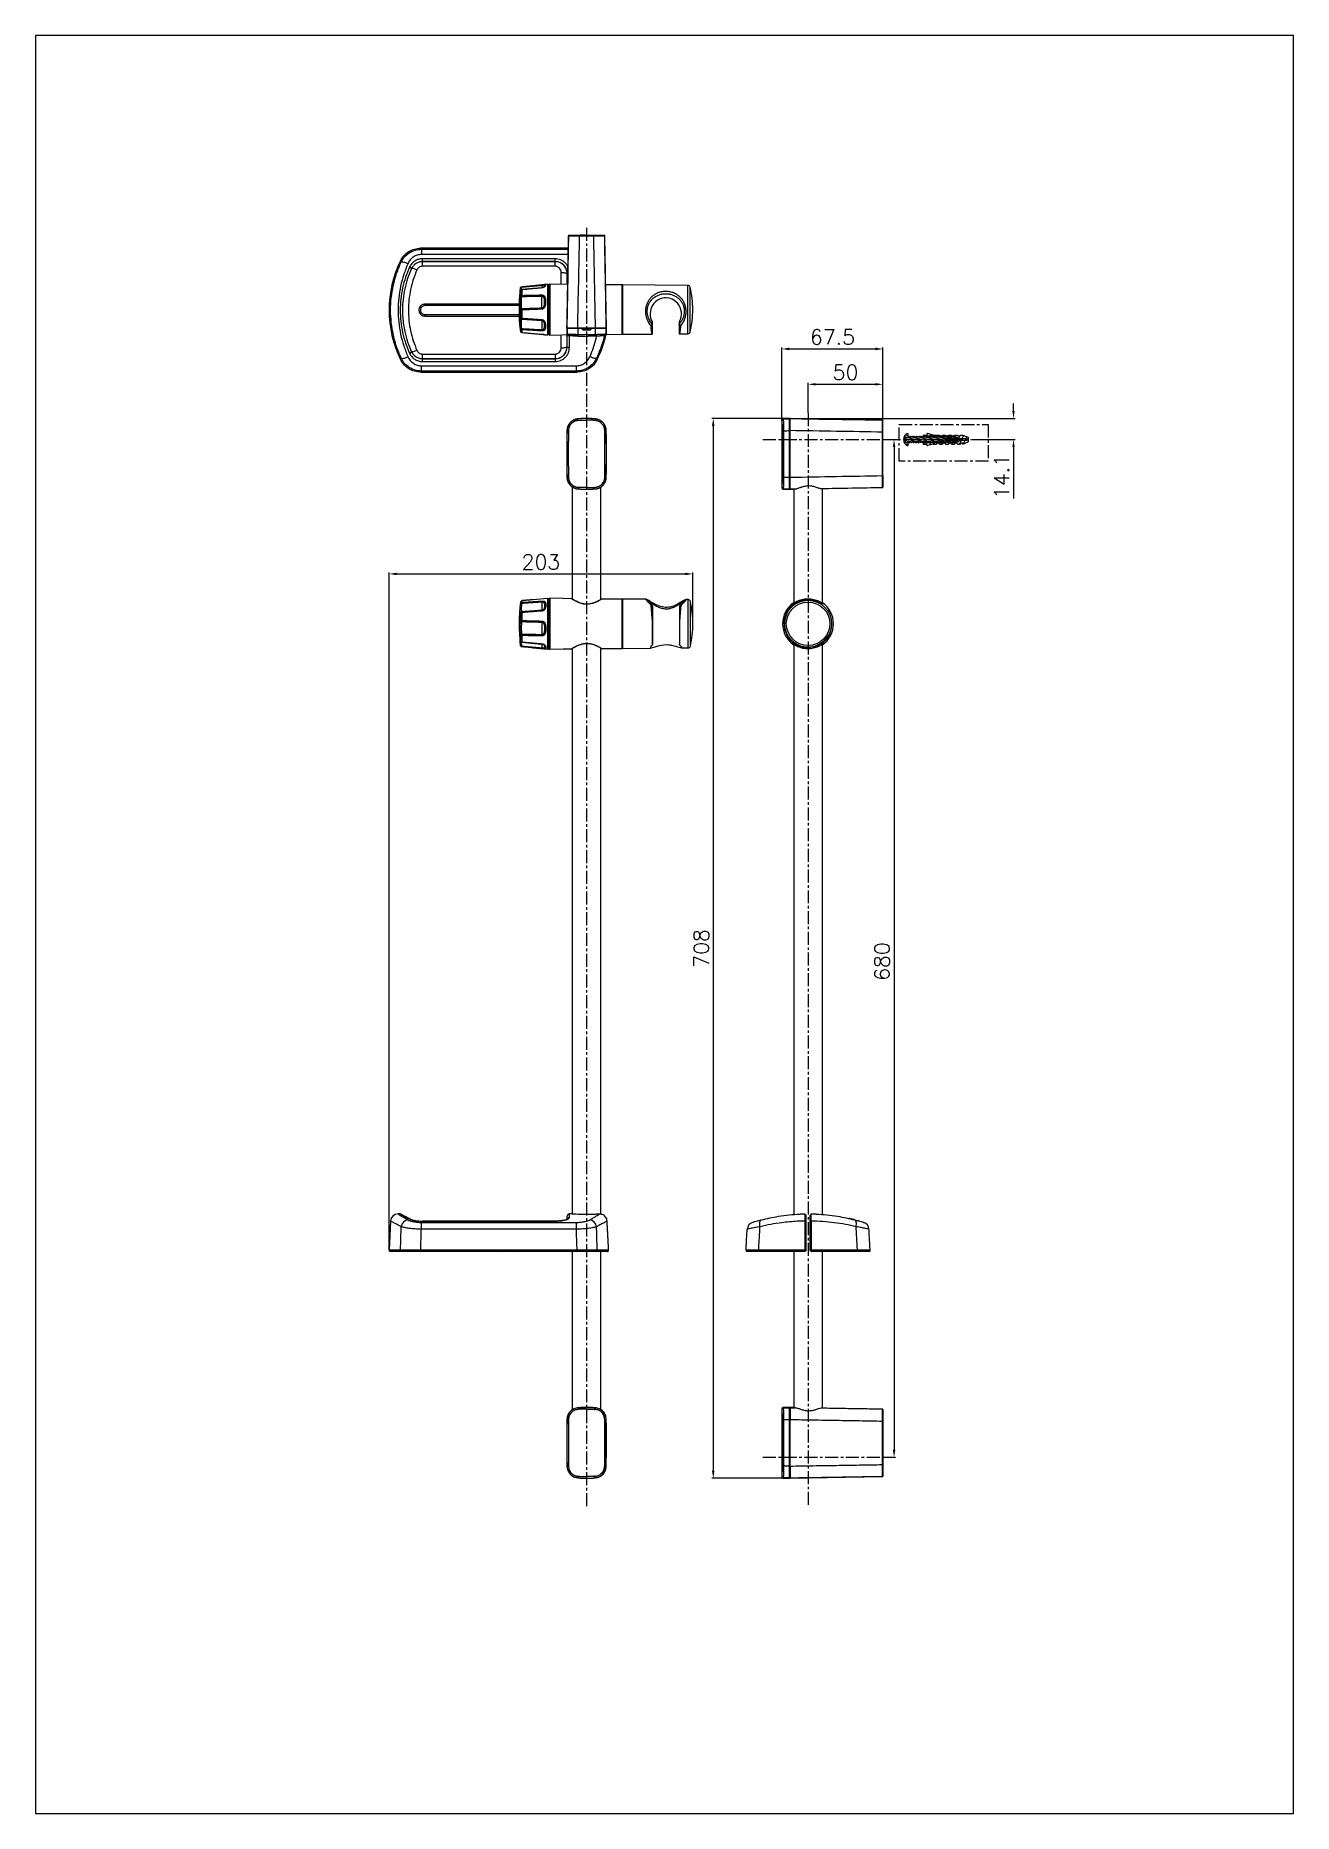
# Model space of a CAD drawing. Extents: x 40 to 880, y -239 to 949.
import ezdxf

# ---------------------------------------------------------------- set-up
doc = ezdxf.new("R2010")
doc.units = 0
doc.header["$LTSCALE"] = 23.1
doc.header["$MEASUREMENT"] = 0
doc.linetypes.add('CENTER', pattern=[0.6, 0.375, -0.075, 0.075, -0.075])
doc.layers.get('0').update_dxf_attribs({"linetype": 'CONTINUOUS'})
doc.layers.get('Defpoints').update_dxf_attribs({"linetype": 'CONTINUOUS'})
doc.styles.get("Standard").update_dxf_attribs({"font": 'txt.shx', "bigfont": 'whgtxt.shx'})
doc.dimstyles.get("Standard").update_dxf_attribs({"dimtxt": 2.5, "dimasz": 0.18, "dimexe": 0.18, "dimexo": 0.0625, "dimgap": 0.09, "dimtad": 0, "dimtih": 1, "dimtoh": 1, "dimdec": 4, "dimzin": 0, "dimdsep": 46, "dimtxsty": 'Standard', "dimcen": 0.09, "dimadec": 0, "dimazin": 0, "dimtp": 0.001, "dimtm": 0.001, "dimtfac": 1, "dimtdec": 4, "dimtofl": 0, "dimtmove": 0, "dimatfit": 0, "dimfxl": 0, "dimtolj": 1, "dimtzin": 0, "dimarcsym": 0})

msp = doc.modelspace()

# ---------------------------------------------------------------- blocks, each defined once
blk = doc.blocks.new('*D75')
at = {"color": 2, "lineweight": -2, "transparency": 16777216}
for p, q in [((606.1, 678.9), (614.2, 678.9)), ((613.2, 673.9), (613.2, 3.9)), ((606.1, -1.1), (614.2, -1.1))]:
    blk.add_line(p, q, dxfattribs=at)
at = {"color": 2, "transparency": 16777216}
for points in [[(612.4, 673.9), (614.1, 673.9), (613.2, 678.9)], [(612.4, 3.9), (614.1, 3.9), (613.2, -1.1)]]:
    blk.add_solid(points, dxfattribs=at)
at = {"layer": 'Defpoints', "color": 0, "transparency": 16777216}
for p in [(605.8, 678.9), (605.8, -1.1), (613.2, -1.1)]:
    blk.add_point(p, dxfattribs=at)
at = {"color": 2, "transparency": 16777216, "insert": (605.2, 330.1), "char_height": 10, "attachment_point": 5, "rotation": 90}
blk.add_mtext('\\A1;680', dxfattribs=at)
blk = doc.blocks.new('*D76')
at = {"color": 2, "lineweight": -2, "transparency": 16777216}
for p, q in [((543.5, 693), (491.5, 693)), ((492.5, 688), (492.5, -10.2)), ((543.5, -15.2), (491.5, -15.2))]:
    blk.add_line(p, q, dxfattribs=at)
at = {"color": 2, "transparency": 16777216}
for points in [[(491.6, 688), (493.3, 688), (492.5, 693)], [(491.6, -10.2), (493.3, -10.2), (492.5, -15.2)]]:
    blk.add_solid(points, dxfattribs=at)
at = {"layer": 'Defpoints', "color": 0, "transparency": 16777216}
for p in [(543.8, 693), (492.5, -15.2), (543.8, -15.2)]:
    blk.add_point(p, dxfattribs=at)
at = {"color": 2, "transparency": 16777216, "insert": (484.5, 338.9), "char_height": 10, "attachment_point": 5, "rotation": 90}
blk.add_mtext('\\A1;708', dxfattribs=at)
blk = doc.blocks.new('*D77')
at = {"color": 2, "lineweight": -2, "transparency": 16777216}
for p, q in [((555.8, 696.7), (555.8, 716.8)), ((560.8, 715.8), (600.8, 715.8)), ((605.8, 691.7), (605.8, 716.8))]:
    blk.add_line(p, q, dxfattribs=at)
at = {"color": 2, "transparency": 16777216}
for points in [[(560.8, 716.6), (560.8, 715), (555.8, 715.8)], [(600.8, 716.6), (600.8, 715), (605.8, 715.8)]]:
    blk.add_solid(points, dxfattribs=at)
at = {"layer": 'Defpoints', "color": 0, "transparency": 16777216}
for p in [(605.8, 715.8), (555.8, 696.4), (605.8, 691.4)]:
    blk.add_point(p, dxfattribs=at)
at = {"color": 2, "transparency": 16777216, "insert": (580.8, 723.8), "char_height": 10, "attachment_point": 5}
blk.add_mtext('\\A1;50', dxfattribs=at)
blk = doc.blocks.new('*D78')
at = {"color": 2, "lineweight": -2, "transparency": 16777216}
for p, q in [((538.3, 692.1), (538.3, 740.4)), ((543.3, 739.4), (600.8, 739.4)), ((605.8, 691.7), (605.8, 740.4))]:
    blk.add_line(p, q, dxfattribs=at)
at = {"color": 2, "transparency": 16777216}
for points in [[(543.3, 740.3), (543.3, 738.6), (538.3, 739.4)], [(600.8, 740.3), (600.8, 738.6), (605.8, 739.4)]]:
    blk.add_solid(points, dxfattribs=at)
at = {"layer": 'Defpoints', "color": 0, "transparency": 16777216}
for p in [(605.8, 739.4), (538.3, 691.8), (605.8, 691.4)]:
    blk.add_point(p, dxfattribs=at)
at = {"color": 2, "transparency": 16777216, "insert": (572.1, 747.4), "char_height": 10, "attachment_point": 5}
blk.add_mtext('\\A1;67.5', dxfattribs=at)
blk = doc.blocks.new('*D79')
at = {"color": 2, "lineweight": -2, "transparency": 16777216}
for p, q in [((693, 698), (693, 703)), ((544.1, 693), (694, 693)), ((665.3, 678.9), (694, 678.9)), ((693, 673.9), (693, 639.6))]:
    blk.add_line(p, q, dxfattribs=at)
at = {"color": 2, "transparency": 16777216}
for points in [[(692.2, 698), (693.8, 698), (693, 693)], [(692.2, 673.9), (693.8, 673.9), (693, 678.9)]]:
    blk.add_solid(points, dxfattribs=at)
at = {"layer": 'Defpoints', "color": 0, "transparency": 16777216}
for p in [(543.8, 693), (665, 678.9), (693, 678.9)]:
    blk.add_point(p, dxfattribs=at)
at = {"color": 2, "transparency": 16777216, "insert": (685, 654.2), "char_height": 10, "attachment_point": 5, "rotation": 90}
blk.add_mtext('\\A1;14.1', dxfattribs=at)
blk = doc.blocks.new('*D80')
at = {"color": 2, "lineweight": -2, "transparency": 16777216}
for p, q in [((276, 137.5), (276, 590.1)), ((281, 589.1), (473.9, 589.1)), ((478.9, 556.1), (478.9, 590.1))]:
    blk.add_line(p, q, dxfattribs=at)
at = {"color": 2, "transparency": 16777216}
for points in [[(281, 589.9), (281, 588.3), (276, 589.1)], [(473.9, 589.9), (473.9, 588.3), (478.9, 589.1)]]:
    blk.add_solid(points, dxfattribs=at)
at = {"layer": 'Defpoints', "color": 0, "transparency": 16777216}
for p in [(478.9, 589.1), (478.9, 555.8), (276, 137.2)]:
    blk.add_point(p, dxfattribs=at)
at = {"color": 2, "transparency": 16777216, "insert": (377.4, 597.1), "char_height": 10, "attachment_point": 5}
blk.add_mtext('\\A1;203', dxfattribs=at)

# ---------------------------------------------------------------- dimensions: what is measured, and where the dimension line sits
for base, p1, override, picture, middle in [((605.79, 739.419), (538.339, 691.763), {"dimtxt": 10, "dimasz": 5, "dimexe": 1, "dimexo": 0.3, "dimgap": 3, "dimtad": 1, "dimtih": 0, "dimtoh": 0, "dimdec": 1, "dimcen": 0, "dimclrd": 2, "dimclre": 2, "dimclrt": 2, "dimtp": 0.1, "dimtm": 0, "dimtfac": 0.5, "dimtdec": 2, "dimatfit": 3}, '*D78', (572.065, 739.419)), ((605.79, 715.815), (555.79, 696.439), {"dimtxt": 10, "dimasz": 5, "dimexe": 1, "dimexo": 0.3, "dimgap": 3, "dimtad": 1, "dimtih": 0, "dimtoh": 0, "dimdec": 0, "dimcen": 0, "dimclrd": 2, "dimclre": 2, "dimclrt": 2, "dimtp": 0.1, "dimtm": 0, "dimtfac": 0.5, "dimtdec": 2, "dimatfit": 3}, '*D77', (580.79, 715.815))]:
    dim = msp.add_linear_dim(base=base, p1=p1, p2=(605.79, 691.416), dimstyle='Standard', override=override)
    dim.commit()
    dim.dimension.update_dxf_attribs({"geometry": picture, "text_midpoint": middle, "dimtype": 160})
for base, p2, override, picture, middle in [((693.014, 678.903), (665.045, 678.903), {"dimtxt": 10, "dimasz": 5, "dimexe": 1, "dimexo": 0.3, "dimgap": 3, "dimtad": 1, "dimtih": 0, "dimtoh": 0, "dimdec": 1, "dimcen": 0, "dimclrd": 2, "dimclre": 2, "dimclrt": 2, "dimtp": 0.1, "dimtm": 0, "dimtfac": 0.5, "dimtdec": 2, "dimatfit": 3}, '*D79', (685.014, 654.236)), ((492.474, -15.174), (543.79, -15.174), {"dimtxt": 10, "dimasz": 5, "dimexe": 1, "dimexo": 0.3, "dimgap": 3, "dimtad": 1, "dimtih": 0, "dimtoh": 0, "dimdec": 0, "dimcen": 0, "dimclrd": 2, "dimclre": 2, "dimclrt": 2, "dimtp": 0.1, "dimtm": 0, "dimtfac": 0.5, "dimtdec": 2, "dimatfit": 3}, '*D76', (484.474, 338.903))]:
    dim = msp.add_linear_dim(base=base, p1=(543.79, 692.98), p2=p2, angle=90, dimstyle='Standard', override=override)
    dim.commit()
    dim.dimension.update_dxf_attribs({"geometry": picture, "text_midpoint": middle})
dim = msp.add_linear_dim(base=(613.228, -1.097), p1=(605.79, 678.903), p2=(605.79, -1.097), angle=90, text='680', dimstyle='Standard', override={"dimtxt": 10, "dimasz": 5, "dimexe": 1, "dimexo": 0.3, "dimgap": 3, "dimtad": 1, "dimtih": 0, "dimtoh": 0, "dimdec": 2, "dimcen": 0, "dimclrd": 2, "dimclre": 2, "dimclrt": 2, "dimtp": 0.1, "dimtm": 0, "dimtfac": 0.5, "dimtdec": 2, "dimatfit": 3})
dim.commit()
dim.dimension.update_dxf_attribs({"geometry": '*D75', "text_midpoint": (613.228, 330.069), "dimtype": 160})
dim = msp.add_linear_dim(base=(478.904, 589.085), p1=(275.994, 137.16), p2=(478.904, 555.795), dimstyle='Standard', override={"dimtxt": 10, "dimasz": 5, "dimexe": 1, "dimexo": 0.3, "dimgap": 3, "dimtad": 1, "dimtih": 0, "dimtoh": 0, "dimdec": 0, "dimcen": 0, "dimclrd": 2, "dimclre": 2, "dimclrt": 2, "dimtp": 0.1, "dimtm": 0, "dimtfac": 0.5, "dimtdec": 2, "dimatfit": 3})
dim.commit()
dim.dimension.update_dxf_attribs({"geometry": '*D80', "text_midpoint": (377.449, 597.085)})

# ---------------------------------------------------------------- linework, layer by layer
at = {"color": 1, "linetype": 'CENTER', "lineweight": 0}
msp.add_line((407.912, 820.385), (407.912, -33.917), dxfattribs=at)
at = {"color": 2, "linetype": 'Continuous', "lineweight": 15}
for p, q in [((395.765, 815.059), (395.847, 815.059)), ((403.206, 815.059), (412.617, 815.059)), ((419.976, 815.059), (420.059, 815.059)), ((297.544, 806.033), (297.544, 802.527)), ((297.544, 806.033), (395.601, 806.033)), ((386.912, 797.733), (298.252, 797.733)), ((298.252, 794.673), (298.252, 797.733)), ((298.277, 797.787), (298.277, 799.698)), ((386.912, 797.787), (298.277, 797.787)), ((386.912, 797.787), (386.912, 799.698)), ((386.912, 797.733), (386.912, 797.787)), ((386.912, 794.673), (386.912, 797.733)), ((386.912, 794.673), (298.252, 794.673)), ((390.912, 782.577), (390.912, 790.506)), ((394.912, 782.51), (394.912, 789.861)), ((363.661, 778.183), (363.661, 774.676)), ((364.566, 778.933), (364.566, 775.215)), ((377.938, 781.988), (377.938, 780.316)), ((377.938, 766.655), (377.938, 774.805)), ((381.676, 782.615), (381.676, 748.805)), ((475.599, 749.593), (475.599, 781.828)), ((477.047, 750.754), (477.047, 780.668)), ((299.912, 769.322), (299.912, 768.354)), ((362.679, 769.322), (299.912, 769.322)), ((299.912, 762.354), (299.912, 761.385)), ((299.912, 761.385), (362.679, 761.385)), ((363.661, 765.485), (363.661, 760.286)), ((364.566, 765.471), (364.566, 759.96)), ((363.661, 753.011), (363.661, 751.32)), ((377.938, 758.527), (377.938, 752.077)), ((390.912, 740.201), (390.912, 748.456)), ((394.912, 740.846), (394.912, 748.506)), ((405.098, 753.048), (402, 753.048)), ((410.49, 753.255), (405.334, 753.255)), ((410.123, 752.048), (405.701, 752.048)), ((413.824, 753.048), (410.726, 753.048)), ((297.544, 724.674), (297.544, 728.18)), ((298.252, 732.975), (298.252, 736.034)), ((298.252, 736.034), (386.912, 736.034)), ((298.252, 732.975), (386.912, 732.975)), ((298.277, 731.009), (298.277, 732.92)), ((298.277, 732.92), (386.912, 732.92)), ((386.912, 736.034), (386.912, 732.975)), ((386.912, 732.975), (386.912, 732.92)), ((386.912, 732.92), (386.912, 731.009)), ((401.08, 724.674), (401.08, 728.18)), ((401.08, 724.674), (297.544, 724.674)), ((543.485, 692.683), (543.485, 692.909)), ((605.496, 691.715), (605.496, 691.903)), ((543.485, 653.726), (543.485, 684.848)), ((605.496, 654.76), (605.496, 683.859)), ((543.485, 645.705), (543.485, 645.861)), ((605.496, 646.783), (605.496, 646.883)), ((364.707, 571.201), (364.707, 570.09)), ((378.078, 570.443), (378.078, 564.757)), ((381.817, 572.7), (381.817, 539.773)), ((431.706, 555.763), (431.706, 572.301)), ((475.74, 556.595), (475.74, 571.913)), ((477.187, 556.537), (477.187, 570.753)), ((363.802, 562.866), (363.802, 557.84)), ((364.707, 563.291), (364.707, 557.962)), ((363.802, 548.333), (363.802, 544.355)), ((364.707, 547.885), (364.707, 543.668)), ((378.078, 556.898), (378.078, 548.469)), ((431.706, 539.289), (431.706, 555.763)), ((475.74, 539.678), (475.74, 556.595)), ((477.187, 540.838), (477.187, 556.537)), ((378.078, 542.334), (378.078, 539.508)), ((297.544, 151.256), (297.544, 155.768)), ((297.544, 155.768), (401.08, 155.768)), ((298.277, 156.612), (298.277, 156.67)), ((298.277, 156.612), (386.912, 156.612)), ((386.912, 156.67), (386.912, 156.612)), ((396.412, 158.937), (396.412, 161.423)), ((401.08, 151.256), (401.08, 155.768)), ((401.08, 151.256), (297.544, 151.256)), ((283.618, 137.16), (275.994, 137.16)), ((297.08, 136.423), (297.08, 137.16)), ((401.543, 137.16), (297.08, 137.16)), ((401.543, 136.423), (401.543, 137.16)), ((422.603, 137.16), (415.005, 137.16)), ((553.777, 137.16), (522.782, 137.16)), ((554.29, 137.123), (553.777, 137.123)), ((557.804, 137.123), (557.29, 137.123)), ((588.799, 137.16), (557.804, 137.16))]:
    msp.add_line(p, q, dxfattribs=at)
at = {"color": 7, "linetype": 'Continuous', "lineweight": 15}
for p, q in [((396.065, 815.354), (396.147, 815.354)), ((419.676, 815.354), (419.759, 815.354)), ((395.614, 806.773), (297.08, 806.773)), ((297.08, 806.773), (297.08, 806.772)), ((297.08, 806.772), (395.614, 806.772)), ((395.535, 802.527), (297.544, 802.527)), ((386.912, 799.698), (298.277, 799.698)), ((420.268, 803.601), (420.231, 805.585)), ((395.285, 789.062), (394.662, 753.354)), ((421.162, 753.354), (420.539, 789.062)), ((381.676, 782.615), (380.07, 782.475)), ((382.764, 749.215), (382.764, 782.205)), ((383.269, 782.705), (383.269, 748.715)), ((431.566, 749.204), (431.566, 782.216)), ((475.599, 781.828), (431.764, 782.211)), ((431.764, 782.211), (431.764, 749.211)), ((362.65, 768.354), (299.912, 768.354)), ((299.912, 762.354), (362.65, 762.354)), ((364.566, 752.249), (364.566, 750.455)), ((380.071, 748.946), (381.676, 748.805)), ((394.667, 753.048), (394.733, 749.257)), ((401.994, 753.354), (394.785, 753.354)), ((413.83, 753.354), (401.994, 753.354)), ((405.412, 752.654), (405.412, 753.054)), ((410.112, 752.354), (405.712, 752.354)), ((410.412, 753.054), (410.412, 752.654)), ((421.039, 753.354), (413.83, 753.354)), ((421.09, 749.257), (421.156, 753.048)), ((431.764, 749.211), (451.764, 749.385)), ((469.764, 749.542), (475.599, 749.593)), ((469.764, 749.562), (469.764, 749.542)), ((396.412, 740.549), (396.412, 748.212)), ((297.544, 728.18), (401.08, 728.18)), ((298.277, 731.009), (386.912, 731.009)), ((401.543, 723.935), (297.08, 723.935)), ((297.08, 723.934), (297.08, 723.935)), ((297.08, 723.934), (401.543, 723.934)), ((401.543, 723.934), (401.543, 723.935)), ((538.291, 691.903), (538.291, 646.777)), ((543.085, 692.902), (539.27, 692.901)), ((543.485, 692.909), (543.085, 692.902)), ((543.085, 692.902), (543.085, 692.902)), ((543.79, 692.688), (543.79, 692.98)), ((605.496, 691.903), (543.79, 692.98)), ((543.79, 684.853), (543.79, 692.688)), ((543.79, 653.721), (543.79, 684.853)), ((605.79, 654.765), (605.79, 683.854)), ((543.79, 645.856), (543.79, 653.721)), ((398.362, 647.18), (398.362, 572.218)), ((417.462, 571.964), (417.462, 647.179)), ((539.272, 645.778), (543.485, 645.705)), ((543.79, 646.005), (543.79, 646.16)), ((543.79, 645.856), (543.79, 645.716)), ((543.79, 645.706), (545.722, 645.74)), ((546.24, 645.641), (546.24, 569.398)), ((565.34, 569.397), (565.34, 646.134)), ((565.866, 646.092), (605.496, 646.783)), ((605.79, 647.182), (605.79, 647.083)), ((363.802, 570.328), (363.802, 569.28)), ((381.817, 572.7), (372.322, 571.869)), ((382.904, 539.3), (382.904, 572.29)), ((383.409, 572.79), (383.409, 538.8)), ((397.782, 572.523), (397.789, 572.518)), ((418.025, 572.315), (418.024, 572.314)), ((447.575, 572.158), (431.904, 572.295)), ((431.904, 572.295), (431.904, 539.316)), ((475.74, 571.913), (474.226, 571.926)), ((469.918, 567.359), (469.92, 567.273)), ((469.904, 556.597), (469.904, 542.083)), ((363.742, 541.753), (363.75, 541.699)), ((363.75, 541.699), (363.83, 541.144)), ((372.322, 539.721), (381.817, 538.89)), ((381.817, 539.773), (381.817, 538.89)), ((397.758, 539.052), (397.762, 539.054)), ((398.362, 539.381), (398.362, 161.383)), ((417.462, 161.211), (417.462, 539.569)), ((418.041, 539.265), (418.046, 539.262)), ((431.904, 539.295), (450.829, 539.46)), ((431.904, 539.316), (431.904, 539.295)), ((451.904, 541.889), (451.888, 541.834)), ((469.912, 542.026), (469.904, 542.083)), ((469.908, 542.054), (469.908, 542.026)), ((470.042, 541.767), (469.919, 541.972)), ((470.989, 539.636), (475.74, 539.678)), ((546.24, 541.724), (546.24, 161.046)), ((565.34, 161.046), (565.34, 541.724)), ((277.017, 156.687), (275.994, 137.16)), ((283.413, 161.423), (282.006, 161.423)), ((283.964, 161.318), (283.412, 161.423)), ((386.912, 156.67), (298.277, 156.67)), ((394.912, 157.467), (394.912, 159.923)), ((397.863, 161.423), (396.412, 161.423)), ((524.316, 157.324), (523.36, 157.143)), ((545.894, 161.013), (545.896, 161.012)), ((554.29, 156.644), (554.29, 137.133)), ((557.29, 137.133), (557.29, 156.644)), ((585.452, 157.844), (584.477, 158.058)), ((585.777, 157.773), (585.452, 157.844)), ((284.246, 136.423), (276.693, 136.423)), ((401.543, 136.423), (297.08, 136.423)), ((398.362, 136.423), (397.662, 136.423)), ((398.362, 136.423), (398.362, 30.628)), ((421.899, 136.423), (414.377, 136.423)), ((417.462, 30.605), (417.462, 136.423)), ((421.899, 136.423), (419.478, 136.423)), ((422.604, 137.123), (422.603, 137.16)), ((422.603, 137.16), (422.603, 137.16)), ((422.604, 137.123), (422.604, 137.123)), ((553.59, 136.423), (523.088, 136.423)), ((546.24, 136.423), (545.54, 136.423)), ((546.24, 136.423), (546.24, 32.008)), ((554.29, 137.123), (554.29, 137.133)), ((557.29, 137.123), (557.29, 137.133)), ((588.492, 136.423), (557.99, 136.423)), ((565.34, 31.67), (565.34, 136.423)), ((566.04, 136.423), (565.354, 136.423)), ((538.291, 31.029), (538.291, -14.097)), ((543.485, 32.101), (539.272, 32.028)), ((545.731, 32.066), (543.79, 32.1)), ((543.79, 31.951), (543.79, 24.086)), ((543.79, 31.646), (543.79, 31.801)), ((543.79, 24.076), (543.79, 31.646)), ((543.79, -7.046), (543.79, 24.086)), ((605.496, 31.023), (565.859, 31.715)), ((605.792, 11.77), (605.789, 11.77)), ((605.79, 2.287), (605.791, -1.388)), ((543.79, -7.046), (543.79, -14.881)), ((605.79, -4.784), (605.79, -1.109)), ((405.664, -15.132), (405.664, -15.132)), ((539.27, -15.095), (542.485, -15.151)), ((543.79, -15.174), (605.496, -14.097)), ((543.79, -15.174), (543.79, -14.881))]:
    msp.add_line(p, q, dxfattribs=at)
at = {"color": 1, "linetype": 'CENTER'}
for p, q in [((555.79, 696.439), (555.79, -33.917)), ((525.665, 678.903), (665.045, 678.903)), ((525.665, -1.097), (611.513, -1.097))]:
    msp.add_line(p, q, dxfattribs=at)
at = {"color": 7, "linetype": 'Continuous'}
for p, q in [((619.609, 679.403), (621.504, 679.403)), ((619.609, 678.403), (621.504, 678.403)), ((620.813, 680.1), (620.059, 680.853)), ((620.059, 676.953), (620.813, 677.707)), ((621.504, 678.903), (620.813, 680.1)), ((620.813, 678.403), (620.813, 679.403)), ((620.813, 677.707), (621.504, 678.903)), ((621.215, 679.403), (621.215, 678.403)), ((621.504, 679.403), (621.504, 678.403)), ((622.109, 682.903), (622.609, 682.903)), ((623.702, 680.403), (622.609, 680.403)), ((624.452, 677.403), (622.609, 677.403)), ((623.359, 676.604), (622.952, 677.403)), ((623.599, 677.403), (623.359, 676.604)), ((623.702, 680.403), (624.109, 681.202)), ((624.061, 681.156), (624.109, 681.202)), ((624.109, 681.202), (624.349, 680.403)), ((625.202, 680.403), (624.349, 680.403)), ((624.859, 676.604), (624.452, 677.403)), ((625.099, 677.403), (624.859, 676.604)), ((625.952, 677.403), (625.099, 677.403)), ((625.202, 680.403), (625.609, 681.202)), ((625.561, 681.156), (625.609, 681.202)), ((625.609, 681.202), (625.849, 680.403)), ((626.702, 680.403), (625.849, 680.403)), ((626.359, 676.604), (625.952, 677.403)), ((626.599, 677.403), (626.359, 676.604)), ((627.452, 677.403), (626.599, 677.403)), ((626.702, 680.403), (627.109, 681.202)), ((627.061, 681.156), (627.109, 681.202)), ((627.109, 681.202), (627.349, 680.403)), ((628.202, 680.403), (627.349, 680.403)), ((627.859, 676.604), (627.452, 677.403)), ((628.099, 677.403), (627.859, 676.604)), ((628.952, 677.403), (628.099, 677.403)), ((628.202, 680.403), (628.609, 681.202)), ((628.561, 681.156), (628.609, 681.202)), ((628.609, 681.202), (628.849, 680.403)), ((629.702, 680.403), (628.849, 680.403)), ((629.359, 676.604), (628.952, 677.403)), ((629.599, 677.403), (629.359, 676.604)), ((630.452, 677.403), (629.599, 677.403)), ((629.702, 680.403), (630.109, 681.202)), ((630.061, 681.156), (630.109, 681.202)), ((630.109, 681.202), (630.349, 680.403)), ((631.202, 680.403), (630.349, 680.403)), ((630.859, 676.604), (630.452, 677.403)), ((631.099, 677.403), (630.859, 676.604)), ((631.952, 677.403), (631.099, 677.403)), ((631.202, 680.403), (631.609, 681.202)), ((631.561, 681.156), (631.609, 681.202)), ((631.609, 681.202), (631.849, 680.403)), ((632.702, 680.403), (631.849, 680.403)), ((632.359, 676.604), (631.952, 677.403)), ((632.599, 677.403), (632.359, 676.604)), ((633.452, 677.403), (632.599, 677.403)), ((632.609, 681.903), (632.609, 680.403)), ((632.609, 681.903), (635.109, 681.903)), ((640.609, 681.153), (632.609, 681.153)), ((632.609, 677.258), (632.609, 675.903)), ((632.702, 680.403), (633.109, 681.202)), ((633.109, 681.202), (633.349, 680.403)), ((634.202, 680.403), (633.349, 680.403)), ((633.859, 676.604), (633.452, 677.403)), ((634.099, 677.403), (633.859, 676.604)), ((634.952, 677.403), (634.099, 677.403)), ((634.202, 680.403), (634.609, 681.202)), ((634.609, 681.202), (634.849, 680.403)), ((635.702, 680.403), (634.849, 680.403)), ((635.359, 676.604), (634.952, 677.403)), ((635.109, 682.403), (635.109, 681.903)), ((635.599, 677.403), (635.359, 676.604)), ((636.452, 677.403), (635.599, 677.403)), ((635.702, 680.403), (636.109, 681.202)), ((639.407, 681.903), (635.739, 682.886)), ((636.109, 681.202), (636.349, 680.403)), ((637.202, 680.403), (636.349, 680.403)), ((636.859, 676.604), (636.452, 677.403)), ((637.099, 677.403), (636.859, 676.604)), ((637.952, 677.403), (637.099, 677.403)), ((637.202, 680.403), (637.609, 681.202)), ((637.609, 681.202), (637.849, 680.403)), ((638.702, 680.403), (637.849, 680.403)), ((638.359, 676.604), (637.952, 677.403)), ((638.599, 677.403), (638.359, 676.604)), ((639.452, 677.403), (638.599, 677.403)), ((638.702, 680.403), (639.109, 681.202)), ((639.109, 681.202), (639.349, 680.403)), ((640.202, 680.403), (639.349, 680.403)), ((639.407, 681.903), (643.609, 681.903)), ((639.859, 676.604), (639.452, 677.403)), ((640.099, 677.403), (639.859, 676.604)), ((640.952, 677.403), (640.099, 677.403)), ((640.202, 680.403), (640.609, 681.202)), ((640.609, 681.202), (640.849, 680.403)), ((647.22, 679.403), (640.609, 681.153)), ((647.22, 678.403), (640.609, 676.653)), ((640.609, 677.403), (640.609, 676.653)), ((641.702, 680.403), (640.849, 680.403)), ((641.359, 676.604), (640.952, 677.403)), ((641.599, 677.403), (641.359, 676.604)), ((642.452, 677.403), (641.599, 677.403)), ((641.702, 680.403), (642.109, 681.202)), ((642.109, 681.202), (642.349, 680.403)), ((643.202, 680.403), (642.349, 680.403)), ((642.859, 676.604), (642.452, 677.403)), ((643.099, 677.403), (642.859, 676.604)), ((643.952, 677.403), (643.099, 677.403)), ((643.202, 680.403), (643.609, 681.202)), ((643.609, 681.903), (643.609, 681.403)), ((643.609, 681.403), (645.609, 681.403)), ((643.609, 681.202), (643.849, 680.403)), ((644.702, 680.403), (643.849, 680.403)), ((644.359, 676.604), (643.952, 677.403)), ((644.599, 677.403), (644.359, 676.604)), ((645.452, 677.403), (644.599, 677.403)), ((644.702, 680.403), (645.109, 681.202)), ((645.109, 681.202), (645.349, 680.403)), ((646.202, 680.403), (645.349, 680.403)), ((645.859, 676.604), (645.452, 677.403)), ((645.609, 681.403), (645.609, 681.903)), ((645.609, 681.903), (647.609, 681.903)), ((646.099, 677.403), (645.859, 676.604)), ((646.952, 677.403), (646.099, 677.403)), ((646.202, 680.403), (646.609, 681.202)), ((646.609, 681.202), (646.849, 680.403)), ((647.702, 680.403), (646.849, 680.403)), ((647.359, 676.604), (646.952, 677.403)), ((662.109, 679.403), (647.22, 679.403)), ((647.22, 678.403), (662.109, 678.403)), ((647.599, 677.403), (647.359, 676.604)), ((648.452, 677.403), (647.599, 677.403)), ((647.609, 681.903), (647.609, 681.403)), ((647.609, 681.403), (649.609, 681.403)), ((647.702, 680.403), (648.109, 681.202)), ((648.109, 681.202), (648.349, 680.403)), ((649.202, 680.403), (648.349, 680.403)), ((648.859, 676.604), (648.452, 677.403)), ((649.099, 677.403), (648.859, 676.604)), ((649.952, 677.403), (649.099, 677.403)), ((649.202, 680.403), (649.609, 681.202)), ((649.609, 681.403), (649.609, 681.903)), ((649.609, 681.903), (651.609, 681.903)), ((649.609, 681.202), (649.849, 680.403)), ((650.702, 680.403), (649.849, 680.403)), ((650.359, 676.604), (649.952, 677.403)), ((650.599, 677.403), (650.359, 676.604)), ((651.452, 677.403), (650.599, 677.403)), ((650.702, 680.403), (651.109, 681.202)), ((651.109, 681.202), (651.349, 680.403)), ((652.202, 680.403), (651.349, 680.403)), ((651.859, 676.604), (651.452, 677.403)), ((651.609, 681.903), (651.609, 681.403)), ((651.609, 681.403), (653.609, 681.403)), ((652.099, 677.403), (651.859, 676.604)), ((652.609, 677.403), (652.099, 677.403)), ((652.202, 680.403), (652.609, 681.202)), ((652.609, 681.202), (652.849, 680.403)), ((652.849, 680.403), (652.609, 680.403)), ((652.952, 677.403), (653.599, 677.403)), ((653.359, 676.604), (652.952, 677.403)), ((653.599, 677.403), (653.359, 676.604)), ((653.609, 681.403), (653.609, 681.903)), ((653.609, 681.903), (655.609, 681.903)), ((653.697, 680.356), (653.702, 680.356)), ((653.702, 680.356), (654.109, 681.155)), ((654.349, 680.356), (653.702, 680.356)), ((654.109, 681.155), (654.349, 680.356)), ((654.859, 676.798), (654.455, 677.593)), ((654.478, 677.597), (655.099, 677.597)), ((655.099, 677.597), (654.859, 676.798)), ((655.849, 679.955), (655.428, 679.955)), ((655.609, 681.903), (655.609, 681.403)), ((655.609, 681.403), (657.609, 681.403)), ((656.359, 677.429), (656.031, 678.072)), ((656.599, 678.228), (656.359, 677.429)), ((656.391, 678.228), (656.599, 678.228)), ((656.855, 679.35), (656.883, 679.403)), ((657.243, 679.403), (657.342, 679.073)), ((657.609, 681.403), (657.609, 681.903)), ((657.609, 681.903), (659.109, 681.903)), ((659.109, 681.903), (662.609, 680.403)), ((659.109, 675.903), (662.609, 677.403)), ((662.109, 678.403), (662.109, 679.403)), ((662.609, 680.403), (662.609, 677.403)), ((622.109, 674.903), (622.609, 674.903)), ((640.609, 676.653), (632.609, 676.653)), ((632.609, 675.903), (635.109, 675.903)), ((635.109, 675.403), (635.109, 675.903)), ((639.407, 675.903), (635.739, 674.92)), ((639.407, 675.903), (641.609, 675.903)), ((641.609, 676.403), (641.609, 675.903)), ((643.609, 676.403), (641.609, 676.403)), ((643.609, 675.903), (643.609, 676.403)), ((643.609, 675.903), (645.609, 675.903)), ((645.609, 676.403), (645.609, 675.903)), ((647.609, 676.403), (645.609, 676.403)), ((647.609, 675.903), (647.609, 676.403)), ((647.609, 675.903), (649.609, 675.903)), ((649.609, 676.403), (649.609, 675.903)), ((651.609, 676.403), (649.609, 676.403)), ((651.609, 675.903), (651.609, 676.403)), ((651.609, 675.903), (653.609, 675.903)), ((653.609, 676.403), (653.609, 675.903)), ((655.609, 676.403), (653.609, 676.403)), ((655.609, 675.903), (655.609, 676.403)), ((655.609, 675.903), (657.609, 675.903)), ((657.609, 676.403), (657.609, 675.903)), ((659.109, 676.403), (657.609, 676.403)), ((659.109, 675.903), (659.109, 676.403))]:
    msp.add_line(p, q, dxfattribs=at)
at = {"color": 2, "linetype": 'Continuous'}
for p, q in [((632.598, 677.399), (620.189, 680.724)), ((622.609, 681.267), (620.67, 681.787)), ((623.683, 677.403), (621.046, 678.11)), ((628.132, 677.403), (621.504, 679.179)), ((622.609, 682.459), (621.73, 682.695)), ((624.219, 680.836), (623.958, 680.906)), ((624.994, 677.052), (624.574, 677.165)), ((637.094, 677.386), (625.278, 680.552)), ((628.724, 680.821), (628.428, 680.9)), ((641.59, 677.373), (629.772, 680.54)), ((633.228, 680.806), (632.946, 680.881)), ((646.086, 677.36), (634.266, 680.528)), ((635.046, 681.903), (634.697, 681.153)), ((635.506, 682.89), (635.109, 682.038)), ((637.725, 682.354), (637.166, 681.153)), ((637.733, 680.791), (637.44, 680.869)), ((650.583, 677.348), (638.76, 680.516)), ((639.984, 681.903), (639.635, 681.153)), ((642.237, 680.776), (641.934, 680.857)), ((642.454, 681.903), (641.94, 680.801)), ((642.737, 677.216), (642.358, 676.403)), ((654.241, 677.56), (643.253, 680.504)), ((644.69, 681.403), (644.137, 680.219)), ((645.554, 677.962), (644.594, 675.903)), ((645.11, 681.198), (645.108, 681.199)), ((647.392, 681.903), (646.335, 679.637)), ((646.742, 680.761), (646.427, 680.845)), ((648.229, 678.403), (647.296, 676.403)), ((656.569, 678.128), (647.747, 680.492)), ((649.861, 681.903), (648.695, 679.403)), ((649.615, 681.183), (649.601, 681.187)), ((650.698, 678.403), (649.765, 676.403)), ((651.246, 680.746), (650.921, 680.833)), ((652.097, 681.403), (651.164, 679.403)), ((653.167, 678.403), (652.001, 675.903)), ((657.329, 679.116), (652.241, 680.48)), ((654.799, 681.903), (653.633, 679.403)), ((655.025, 677.35), (654.508, 677.488)), ((655.636, 678.403), (654.704, 676.403)), ((657.035, 681.403), (656.102, 679.403)), ((658.105, 678.403), (656.939, 675.903)), ((659.633, 681.679), (658.572, 679.403)), ((660.574, 678.403), (659.483, 676.063)), ((661.691, 680.797), (661.041, 679.403)), ((662.609, 677.472), (662.569, 677.386)), ((622.609, 676.499), (620.24, 677.134)), ((622.609, 675.307), (620.906, 675.763)), ((626.382, 676.68), (626.311, 676.699)), ((629.49, 677.039), (629.082, 677.149)), ((630.878, 676.667), (630.819, 676.683)), ((633.986, 677.027), (633.59, 677.133)), ((635.067, 676.653), (634.718, 675.903)), ((635.374, 676.655), (635.327, 676.667)), ((637.536, 676.653), (636.87, 675.223)), ((638.482, 677.014), (638.098, 677.117)), ((640.005, 676.653), (639.656, 675.903)), ((639.871, 676.642), (639.835, 676.651)), ((642.979, 677.001), (642.606, 677.101)), ((644.367, 676.629), (644.343, 676.636)), ((647.475, 676.989), (647.114, 677.085)), ((648.863, 676.617), (648.851, 676.62)), ((649.609, 676.068), (649.532, 675.903)), ((651.971, 676.976), (651.622, 677.069))]:
    msp.add_line(p, q, dxfattribs=at)
for p, q in [((622.609, 680.403), (622.609, 682.903)), ((622.609, 674.903), (622.609, 677.403)), ((352.629, 135.884), (352.629, 135.894)), ((358.68, 135.894), (358.682, 135.884))]:
    msp.add_line(p, q)
msp.add_lwpolyline([(39.917, -239.163), (879.917, -239.163), (879.917, 948.837), (39.917, 948.837)], close=True)
at = {"color": 7, "linetype": 'Continuous', "lineweight": 15, "flags": 128}
for points in [[(407.769, 815.354), (406.99, 815.354), (406.072, 815.354), (405.153, 815.354), (404.375, 815.354), (403.855, 815.354), (403.673, 815.354)], [(363.692, 780.241), (363.584, 779.538), (363.505, 778.926)], [(377.932, 782.185), (371.881, 781.635), (364.561, 780.968)], [(380.078, 782.475), (379.793, 782.44), (379.394, 782.377), (379.125, 782.334), (378.794, 782.285), (378.394, 782.233), (377.932, 782.185)], [(395.171, 782.506), (383.269, 782.705)], [(431.566, 782.216), (420.657, 782.25)], [(469.901, 757.675), (470.571, 759.115), (471.026, 760.688), (471.232, 762.374), (471.168, 764.108), (470.87, 765.652), (470.355, 767.14), (469.64, 768.524), (468.746, 769.786), (467.563, 771.015), (466.204, 772.039), (465.124, 772.638), (463.969, 773.107), (462.763, 773.434), (461.08, 773.628), (459.388, 773.537), (457.958, 773.227), (456.6, 772.72), (455.228, 771.964), (453.986, 771.017), (452.734, 769.704), (451.706, 768.189), (451.167, 767.09), (450.75, 765.929), (450.464, 764.733), (450.3, 763.137), (450.37, 761.559), (450.646, 760.116), (451.104, 758.762), (451.627, 757.687)], [(363.505, 752.494), (363.584, 751.882), (363.679, 751.265)], [(364.561, 750.453), (370.61, 749.901), (377.932, 749.236)], [(377.938, 749.233), (377.935, 749.227), (377.933, 749.23), (377.932, 749.236)], [(379.619, 749.008), (379.792, 748.981), (380.078, 748.945)], [(383.269, 748.715), (398.594, 748.981), (402.862, 749.038), (405.014, 749.063), (406.829, 749.083), (411.799, 749.129), (431.566, 749.204)], [(451.748, 757.251), (451.703, 757.518), (451.627, 757.687)], [(451.748, 755.92), (451.754, 756.52), (451.76, 757.253)], [(451.764, 757.158), (451.764, 756.122), (451.764, 755.142), (451.764, 754.224), (451.764, 753.372), (451.764, 752.593), (451.764, 751.89), (451.764, 751.267), (451.764, 750.729), (451.764, 750.278), (451.764, 749.917), (451.764, 749.648), (451.764, 749.472), (451.764, 749.391), (451.764, 749.405)], [(469.767, 757.24), (469.774, 756.521), (469.779, 755.93)], [(469.901, 757.675), (469.778, 757.324), (469.771, 757.24)], [(395.785, 748.279), (395.603, 748.309), (395.44, 748.366)], [(397.782, 572.54), (392.184, 572.625), (383.409, 572.79)], [(401.923, 570.227), (401.6, 570.374), (400.382, 570.981), (399.339, 571.56), (398.893, 571.824), (398.515, 572.055), (398.198, 572.253), (397.963, 572.403), (397.768, 572.53), (397.782, 572.523)], [(417.877, 572.265), (417.874, 572.264), (417.845, 572.247), (417.746, 572.189), (417.576, 572.09), (417.339, 571.952), (417.037, 571.779), (416.675, 571.572), (416.257, 571.337), (415.748, 571.061), (415.173, 570.765), (414.535, 570.46), (413.841, 570.155), (413.1, 569.864), (412.324, 569.596), (411.521, 569.361), (410.787, 569.185), (409.985, 569.04), (409.183, 568.944), (408.379, 568.897), (407.584, 568.9), (406.809, 568.954), (406.049, 569.055), (405.282, 569.201), (404.512, 569.39), (403.75, 569.619), (403.003, 569.882), (402.27, 570.172), (401.565, 570.48), (400.901, 570.797), (400.289, 571.11), (399.74, 571.408), (399.26, 571.681), (398.852, 571.922), (398.518, 572.124), (398.284, 572.265), (398.1, 572.374), (397.979, 572.444), (397.934, 572.47), (397.913, 572.481), (397.883, 572.493), (397.858, 572.502), (397.822, 572.509), (397.789, 572.511)], [(418.025, 572.307), (418.006, 572.308), (417.957, 572.299), (417.92, 572.287), (417.9, 572.278), (417.893, 572.275), (417.89, 572.273), (417.887, 572.271), (417.884, 572.27), (417.882, 572.268), (417.876, 572.265), (417.82, 572.232), (417.694, 572.157), (417.501, 572.041), (417.245, 571.887), (416.931, 571.699), (416.536, 571.469), (416.072, 571.209), (415.541, 570.926), (414.942, 570.626), (414.282, 570.32), (413.568, 570.017), (412.812, 569.731), (412.024, 569.47), (411.219, 569.249), (410.407, 569.074), (409.592, 568.947), (408.788, 568.873), (408.001, 568.853), (407.228, 568.883), (406.449, 568.961), (405.666, 569.085), (404.889, 569.254), (404.616, 569.324), (404.197, 569.443), (403.421, 569.692), (402.673, 569.97), (401.954, 570.269), (401.273, 570.583), (400.638, 570.901), (400.056, 571.212), (399.537, 571.505), (399.085, 571.769), (398.75, 571.968), (398.458, 572.143), (398.23, 572.282), (398.066, 572.383), (397.978, 572.438), (397.958, 572.451), (397.959, 572.45)], [(418.024, 572.314), (417.992, 572.292), (417.731, 572.126), (417.265, 571.84), (416.603, 571.451), (415.751, 570.98), (414.62, 570.414), (413.277, 569.837), (412.051, 569.41), (410.694, 569.061), (409.849, 568.913), (408.527, 568.795), (407.15, 568.82), (405.834, 568.986), (404.541, 569.278), (403.186, 569.713), (401.923, 570.227)], [(418.066, 572.333), (417.953, 572.312), (417.847, 572.244)], [(431.706, 572.301), (424.382, 572.308), (418.024, 572.336)], [(474.209, 571.924), (474.163, 571.922), (473.884, 571.87), (473.577, 571.751), (473.199, 571.555), (472.732, 571.285), (472.019, 570.854), (471.239, 570.378), (470.421, 569.89), (469.572, 569.401), (468.39, 568.765), (467.167, 568.173), (465.849, 567.626), (464.794, 567.267), (463.602, 566.958), (462.693, 566.796), (461.695, 566.698), (460.613, 566.688), (459.459, 566.789), (458.328, 566.996), (457.317, 567.266), (456.028, 567.714), (454.998, 568.148), (454.197, 568.526), (453.498, 568.881), (452.864, 569.223), (452.249, 569.569), (451.503, 570.006), (450.653, 570.522), (450.057, 570.891), (449.501, 571.238), (449.041, 571.52), (448.505, 571.832), (448.112, 572.028), (447.948, 572.091), (447.661, 572.149), (447.627, 572.145)], [(451.643, 568.129), (450.967, 568.79), (450.247, 569.51), (449.721, 570.047), (449.358, 570.426), (449.125, 570.675), (448.937, 570.879), (448.764, 571.073), (448.614, 571.245), (448.505, 571.378), (448.473, 571.41), (448.474, 571.408)], [(473.319, 571.167), (473.319, 571.169), (473.288, 571.138), (473.11, 570.926), (472.861, 570.644), (472.674, 570.441), (472.442, 570.193), (472.08, 569.815), (471.555, 569.279), (470.836, 568.561), (470.165, 567.907)], [(363.768, 570.017), (363.75, 569.89), (363.742, 569.836)], [(451.904, 541.889), (451.904, 542.582), (451.904, 543.352), (451.904, 544.195), (451.904, 545.105), (451.904, 546.077), (451.904, 547.106), (451.904, 548.186), (451.904, 549.31), (451.904, 550.472), (451.904, 551.665), (451.904, 552.881), (451.904, 554.115), (451.904, 555.359), (451.904, 556.605)], [(383.409, 538.8), (392.184, 538.965), (397.841, 539.05)], [(397.762, 539.054), (397.858, 539.113), (398.164, 539.304), (398.657, 539.606), (399.338, 540.008), (400.261, 540.519), (401.378, 541.081), (402.804, 541.698), (403.61, 541.991), (404.46, 542.253), (405.786, 542.557), (407.214, 542.735), (408.629, 542.752), (410.068, 542.605), (411.334, 542.344), (412.546, 541.984), (413.816, 541.503), (414.97, 540.98), (416.116, 540.389), (416.616, 540.111), (417.05, 539.862), (417.671, 539.49), (417.882, 539.362), (418.011, 539.282), (418.041, 539.265)], [(397.848, 539.067), (397.873, 539.077), (397.887, 539.083), (397.896, 539.088), (397.905, 539.093), (397.914, 539.098), (397.93, 539.108), (398.005, 539.156), (398.15, 539.249), (398.36, 539.38), (398.638, 539.548), (398.986, 539.753), (399.402, 539.991), (399.886, 540.258), (400.433, 540.547), (401.038, 540.852), (401.703, 541.165), (402.428, 541.477), (403.199, 541.774), (403.999, 542.042), (404.815, 542.272), (405.634, 542.456), (406.449, 542.59), (407.252, 542.672), (408.04, 542.699), (408.802, 542.674), (409.561, 542.601), (410.328, 542.483), (411.099, 542.321), (411.869, 542.118), (412.631, 541.878), (413.374, 541.609), (414.087, 541.318), (414.757, 541.016), (415.375, 540.716), (415.935, 540.429), (416.429, 540.164), (416.854, 539.926), (417.208, 539.721), (417.487, 539.554), (417.693, 539.428), (417.826, 539.344), (417.898, 539.299), (417.911, 539.292), (417.929, 539.283), (417.949, 539.275), (417.981, 539.265), (418.04, 539.257)], [(417.812, 539.34), (417.944, 539.255), (418.066, 539.229)], [(418.046, 539.254), (424.382, 539.282), (431.706, 539.289)], [(470.042, 541.767), (470.705, 541.05), (471.166, 540.438), (471.373, 539.995), (471.309, 539.719), (471.017, 539.637), (470.495, 539.695), (469.791, 539.87), (468.886, 540.14), (467.719, 540.497), (466.344, 540.883), (464.727, 541.252), (463.83, 541.405), (462.903, 541.521), (461.253, 541.612), (459.528, 541.544), (458.115, 541.367), (456.74, 541.098), (455.382, 540.752), (454.127, 540.377), (452.89, 539.98), (451.847, 539.658), (451.093, 539.484), (450.81, 539.46), (450.605, 539.488), (450.44, 539.657), (450.511, 539.994), (450.781, 540.442), (451.244, 541.016), (451.767, 541.576)], [(451.864, 541.748), (451.843, 541.674), (451.767, 541.576)], [(394.898, 157.781), (394.886, 157.794), (394.03, 157.508), (393.027, 157.257), (391.522, 156.986), (389.471, 156.76), (386.912, 156.667)], [(546.24, 161.051), (546.009, 161.031), (545.885, 161.019), (545.894, 161.013)], [(553.396, 161.249), (553.423, 161.264), (553.434, 161.262)], [(558.146, 161.262), (558.158, 161.264), (558.185, 161.249)], [(565.611, 160.991), (565.617, 161.011), (565.34, 161.051)], [(394.771, 24.066), (394.717, 20.176), (394.678, 16.286), (394.654, 12.395), (394.645, 8.505), (394.651, 4.614), (394.672, 0.724), (394.708, -3.166), (394.758, -7.056)], [(421.007, -7.077), (421.062, -3.186), (421.103, 0.705), (421.129, 4.597), (421.14, 8.488), (421.135, 12.38), (421.116, 16.272), (421.082, 20.163), (421.033, 24.055)], [(605.789, 11.756), (605.789, 13.164), (605.789, 14.571), (605.789, 15.979), (605.789, 17.387), (605.789, 18.794), (605.789, 20.202), (605.789, 21.609), (605.789, 23.017)], [(605.792, 23.049), (605.792, 19.413), (605.792, 15.777), (605.792, 12.14), (605.792, 8.504), (605.792, 4.868), (605.792, 1.231), (605.792, -2.405), (605.792, -6.041)], [(605.792, 23.031), (605.792, 21.623), (605.792, 20.216), (605.792, 18.808), (605.792, 17.4), (605.792, 15.993), (605.792, 14.585), (605.792, 13.178), (605.792, 11.77)], [(605.79, -1.109), (605.79, -0.331), (605.79, 0.587), (605.79, 1.506), (605.79, 2.285), (605.79, 2.805), (605.79, 2.989), (605.79, 2.807), (605.79, 2.287)], [(605.791, -1.388), (605.791, -2.166), (605.791, -3.084), (605.791, -4.003), (605.791, -4.782), (605.791, -5.303), (605.791, -5.486), (605.79, -5.304), (605.79, -4.784)], [(605.553, -14.088), (605.635, -14.06), (605.7, -14.011), (605.743, -13.958), (605.769, -13.908), (605.782, -13.867), (605.786, -13.845), (605.788, -13.833), (605.789, -13.824), (605.79, -13.815), (605.79, -13.806), (605.79, -13.794), (605.791, -13.719), (605.791, -13.607)]]:
    msp.add_lwpolyline(points, dxfattribs=at)
at = {"color": 2, "linetype": 'Continuous', "lineweight": 15, "flags": 128}
for points in [[(284.08, 797.421), (284.276, 797.549), (284.607, 797.606), (285.061, 797.59), (285.625, 797.502), (286.28, 797.345), (287.008, 797.124), (287.784, 796.844), (288.586, 796.516)], [(294.606, 792.244), (293.934, 792.524), (293.286, 792.765), (292.682, 792.958), (292.144, 793.098), (291.69, 793.179), (291.336, 793.199), (291.094, 793.157), (290.971, 793.054)], [(390.912, 790.506), (391.692, 790.491), (392.443, 790.445), (393.134, 790.37), (393.74, 790.27), (394.238, 790.148), (394.607, 790.009), (394.835, 789.858), (394.912, 789.701)], [(394.912, 789.861), (394.941, 789.919), (395.026, 789.975), (395.165, 790.026), (395.288, 790.058)], [(377.931, 780.318), (371.88, 779.752), (364.56, 779.07)], [(294.606, 738.463), (293.934, 738.183), (293.286, 737.943), (292.682, 737.749), (292.144, 737.609), (291.69, 737.528), (291.336, 737.508), (291.094, 737.551), (290.971, 737.653)], [(390.912, 740.201), (391.692, 740.217), (392.443, 740.262), (393.134, 740.337), (393.74, 740.437), (394.238, 740.559), (394.607, 740.698), (394.835, 740.849), (394.912, 741.006)], [(420.038, 748.279), (420.221, 748.309), (420.385, 748.367)], [(284.08, 733.286), (284.276, 733.159), (284.607, 733.102), (285.061, 733.117), (285.625, 733.205), (286.28, 733.362), (287.008, 733.584), (287.784, 733.863), (288.586, 734.191)], [(414.544, 733.286), (414.347, 733.159), (414.017, 733.102), (413.563, 733.117), (412.999, 733.205), (412.343, 733.362), (411.616, 733.584), (410.839, 733.863), (410.038, 734.191)], [(415.832, 692.103), (414.676, 692.558), (413.83, 692.688)], [(557.519, 540.121), (560.51, 540.763), (563.484, 542.05), (565.925, 543.726), (567.915, 545.699), (569.464, 547.862), (570.231, 549.277), (570.448, 549.695), (570.31, 549.294), (569.631, 547.873), (568.323, 545.881), (567.202, 544.588), (565.827, 543.324), (563.279, 541.636), (560.385, 540.452), (557.303, 539.865)], [(364.701, 543.466), (370.751, 542.917), (378.072, 542.249)], [(556.865, 539.831), (557.051, 539.844), (557.303, 539.865)], [(557.519, 540.121), (557.351, 540.102), (557.114, 540.08)], [(523.723, 152.896), (523.595, 153.746), (523.538, 154.561), (523.554, 155.316), (523.642, 155.988), (523.799, 156.556), (524.02, 157.001), (524.3, 157.312), (524.628, 157.476)], [(587.857, 152.896), (587.985, 153.746), (588.042, 154.561), (588.027, 155.316), (587.939, 155.988), (587.782, 156.556), (587.56, 157.001), (587.281, 157.312), (586.953, 157.476)], [(523.088, 136.423), (523.027, 136.437), (522.967, 136.48), (522.913, 136.549), (522.866, 136.641), (522.828, 136.753), (522.8, 136.881), (522.785, 137.018), (522.782, 137.16)], [(553.777, 137.123), (553.777, 137.128), (553.777, 137.132), (553.777, 137.137), (553.777, 137.141), (553.777, 137.146), (553.777, 137.15), (553.777, 137.155), (553.777, 137.16)], [(588.492, 136.423), (588.554, 136.437), (588.613, 136.48), (588.668, 136.549), (588.715, 136.641), (588.753, 136.753), (588.78, 136.881), (588.796, 137.018), (588.799, 137.16)], [(421.001, -7.072), (421.057, -3.183), (421.098, 0.708), (421.123, 4.598), (421.134, 8.488), (421.13, 12.379), (421.111, 16.269), (421.077, 20.159), (421.028, 24.049)], [(543.483, -7.05), (543.483, -3.16), (543.483, 0.73), (543.483, 4.621), (543.483, 8.511), (543.483, 12.402), (543.483, 16.292), (543.483, 20.182), (543.483, 24.072)], [(605.791, 30.627), (605.791, 30.669), (605.791, 30.7), (605.79, 30.717), (605.79, 30.723), (605.79, 30.723), (605.79, 30.716), (605.79, 30.697), (605.79, 30.665), (605.79, 30.621)], [(605.494, -6.06), (605.494, -2.423), (605.494, 1.214), (605.494, 4.852), (605.494, 8.489), (605.494, 12.126), (605.494, 15.764), (605.494, 19.401), (605.494, 23.038)], [(605.789, 23.034), (605.789, 19.398), (605.789, 15.762), (605.789, 12.126), (605.789, 8.489), (605.789, 4.853), (605.789, 1.217), (605.789, -2.419), (605.789, -6.055)]]:
    msp.add_lwpolyline(points, dxfattribs=at)
at = {"color": 1, "linetype": 'CENTER'}
msp.add_lwpolyline([(616.604, 688.892), (676.162, 688.892), (676.162, 664.406), (616.604, 664.406)], close=True, dxfattribs=at)
at = {"color": 2, "linetype": 'Continuous', "lineweight": 15}
msp.add_circle((555.79, 555.781), 15.677, dxfattribs=at)
at = {"color": 7, "linetype": 'Continuous', "lineweight": 15}
msp.add_circle((555.79, 555.781), 14.527, dxfattribs=at)
for centre, radius, start, end in [((396.065, 815.054), 0.3, 90.000609, 179.000898), ((419.759, 815.054), 0.3, 0.999053, 89.99944), ((351.256, 765.354), 75.262, 153.986621, 206.013379), ((479.249, 765.683), 116.489, 173.729036, 186.503818), ((364.494, 774.307), 0.911, 85.430855, 156.073043), ((364.586, 780.04), 0.917, 109.989469, 175.172061), ((379.375, 780.333), 1.444, 180.584942, 185.486771), ((379.856, 782.143), 1.924, 178.7899, 184.641691), ((381.764, 781.619), 1, 0, 95), ((383.264, 782.205), 0.5, 89.42, 180), ((431.564, 782.016), 0.2, 0, 89.42), ((475.586, 780.328), 1.5, 13.093972, 89.5), ((412.741, 765.711), 66.023, 0, 13.093972), ((364.396, 784.322), 18.851, 267.766666, 270.518575), ((412.741, 765.711), 66.023, 346.906028, 0), ((364.432, 761.006), 1.055, 223.063545, 277.342199), ((364.593, 753.198), 0.95, 191.334865, 268.423553), ((364.649, 751.448), 0.996, 187.368337, 265.271876), ((364.592, 751.344), 0.895, 206.828603, 268.128502), ((376.014, 729.049), 20.278, 80.657361, 84.57113), ((381.764, 749.802), 1, 265, 0), ((383.264, 749.215), 0.5, 180, 270.58), ((394.967, 753.054), 0.3, 90, 181), ((395.733, 749.285), 1, 181.000326, 265.953109), ((405.112, 753.054), 0.3, 0, 90), ((410.712, 753.054), 0.3, 90, 180), ((420.091, 749.285), 1, 274.048632, 359.462504), ((420.857, 753.054), 0.3, 359, 90), ((431.564, 749.404), 0.2, 270.58, 0), ((475.586, 751.093), 1.5, 270.5, 346.906028), ((347.368, 765.354), 75.262, 333.986621, 346.933882), ((347.368, 765.354), 75.263, 333.986621, 347.008295), ((407.912, 632.98), 59.995, 92.688463, 95.655135), ((407.912, 632.98), 60, 87.565222, 92.435961), ((407.912, 632.98), 59.977, 87.887315, 92.112685), ((407.912, 632.98), 59.995, 84.344865, 87.311537), ((539.291, 691.902), 1, 91.011894, 180.504192), ((543.49, 692.609), 0.3, 0, 90.940061), ((543.49, 692.609), 0.3, 0.03223, 91.030615), ((605.49, 691.603), 0.3, 0, 89), ((1407.287, 669.055), 1012.625, 179.106107, 180.867664), ((-591.463, 669.055), 1012.62, 0, 0.893622), ((-591.463, 669.055), 1012.62, 359.132619, 0.893622), ((-591.463, 669.055), 1012.62, 359.132619, 0), ((407.912, 745.7), 99.995, 266.802854, 273.197146), ((539.291, 646.778), 1, 179.518616, 268.995126), ((543.49, 646.005), 0.3, 269, 0), ((605.49, 647.083), 0.3, 271, 0), ((364.794, 570.205), 1, 94.997075, 172.927936), ((381.904, 571.704), 1, 0, 95), ((383.404, 572.29), 0.5, 89.42, 180), ((431.704, 572.101), 0.2, 0, 89.42), ((475.726, 570.413), 1.5, 13.093972, 89.5), ((412.881, 555.795), 66.023, 0, 13.093972), ((479.68, 555.818), 116.78, 172.955732, 186.930427), ((364.758, 569.122), 0.969, 93.030229, 170.617561), ((364.597, 562.348), 0.95, 83.36919, 146.907638), ((451.056, 567.509), 0.849, 359.083708, 48.350734), ((470.74, 567.293), 0.836, 133.003018, 181.249127), ((555.79, 555.781), 16.994, 124.192607, 235.807393), ((555.79, 555.781), 16.994, 124.1927, 235.8073), ((555.79, 555.781), 16.994, 0, 55.807393), ((555.79, 555.781), 16.994, 0, 55.8073), ((364.541, 555.786), 2.183, 85.650268, 109.804021), ((364.604, 548.816), 0.936, 211.015033, 276.29824), ((412.881, 555.795), 66.023, 346.906028, 0), ((555.79, 555.781), 16.994, 304.192607, 0), ((555.79, 555.781), 16.994, 304.1927, 0), ((364.794, 541.385), 1, 187.072064, 265.002925), ((381.904, 539.886), 1, 265, 0), ((383.404, 539.3), 0.5, 180, 270.58), ((431.704, 539.489), 0.2, 270.58, 0), ((475.726, 541.178), 1.5, 270.5, 346.906028), ((282.01, 156.423), 5, 90, 177), ((517.814, 595.108), 492.808, 241.671625, 242.508895), ((297.399, 176.549), 19.901, 249.189473, 272.527064), ((396.412, 159.923), 1.5, 90, 180), ((417.679, 160.788), 0.476, 75.616242, 117.227608), ((520.208, 151.084), 4.945, 107.436076, 177.393418), ((553.531, 160.485), 0.783, 16.634899, 97.111587), ((558.052, 160.481), 0.787, 83.088974, 163.164771), ((591.477, 150.994), 5, 3, 72.699329), ((276.693, 137.123), 0.7, 177, 270), ((421.904, 137.123), 0.7, 359.999554, 2.99999), ((515.071, 137.123), 0.7, 177, 270), ((596.509, 137.123), 0.7, 270, 3.000261), ((407.842, -67.912), 99.996, 86.764143, 93.164895), ((539.291, 31.028), 1, 91.007362, 180.478429), ((543.504, 31.826), 0.278, 16.750088, 105.122186), ((551.687, 31.978), 8.203, 179.137136, 180.248373), ((543.49, 31.642), 0.3, 0.049495, 91.03542), ((605.475, 30.695), 0.323, 347.917229, 86.256279), ((610.064, 29.734), 4.274, 178.948186, 180.296946), ((600.555, 29.729), 5.236, 359.875509, 0.917218), ((407.909, 44.763), 59.954, 264.308534, 267.277193), ((408.11, 55.259), 70.433, 268.009275, 272.098099), ((407.913, 44.798), 59.989, 272.652016, 275.618947), ((539.291, -14.096), 1, 179.497119, 268.98871), ((544.353, -15.116), 1.869, 179.883473, 181.091659), ((543.49, -14.805), 0.3, 268.9862, 0.000003), ((543.49, -14.805), 0.3, 268.965671, 359.972209)]:
    msp.add_arc(centre, radius, start, end, dxfattribs=at)
at = {"color": 2, "linetype": 'Continuous', "lineweight": 15}
for centre, radius, start, end in [((396.057, 815.067), 0.285, 106.650856, 181.590227), ((396.147, 815.054), 0.3, 90.002898, 179.003234), ((404.142, 815.131), 0.938, 166.284807, 184.423484), ((411.682, 815.131), 0.938, 355.576516, 13.715193), ((419.676, 815.054), 0.3, 0.99677, 89.997098), ((419.767, 815.067), 0.284, 358.386905, 73.343328), ((289.116, 791.949), 2.281, 32.861368, 75.929428), ((364.586, 777.988), 0.945, 91.164673, 168.066723), ((364.582, 778.159), 0.897, 110.192466, 161.671559), ((377.875, 782.577), 2.259, 271.435485, 317.431819), ((387.488, 775.165), 9.557, 177.839853, 182.160147), ((380.613, 781.231), 1, 94.804954, 161.408742), ((380.604, 781.144), 0.992, 94.329894, 161.1496), ((386.556, 766.312), 8.625, 177.722153, 182.277847), ((380.466, 769.858), 1.446, 87.50143, 123.628719), ((380.423, 769.334), 1.519, 85.988094, 119.908033), ((382.765, 758.787), 4.834, 176.915723, 183.084277), ((384.295, 751.781), 6.364, 177.331793, 182.668207), ((380.493, 755.784), 1.002, 214.289375, 272.042361), ((380.523, 755.44), 1.017, 212.508997, 270.35349), ((395.09, 753.054), 0.3, 90.003589, 181.003372), ((395.855, 749.276), 1, 180.997626, 245.472845), ((402.801, 753.125), 0.805, 163.482984, 185.454891), ((404.658, 748.607), 2.598, 172.815838, 194.648824), ((406.745, 753.125), 1.649, 172.043876, 182.677888), ((405.179, 757.213), 4.565, 268.982411, 272.925735), ((407.791, 752.125), 2.092, 173.7383, 182.112182), ((408.033, 752.125), 2.092, 357.887818, 6.2617), ((410.645, 757.213), 4.565, 267.074265, 271.017589), ((409.079, 753.125), 1.649, 357.322112, 7.956124), ((411.165, 748.607), 2.598, 345.351176, 7.184162), ((413.023, 753.125), 0.805, 354.545109, 16.517016), ((419.968, 749.276), 1, 294.65535, 359.002717), ((420.733, 753.054), 0.3, 358.996628, 89.996411), ((289.116, 738.758), 2.281, 284.07059, 327.138821), ((396.052, 742.662), 2.144, 237.877922, 279.674839), ((409.944, 692.625), 7.863, 180.047689, 187.318907), ((405.881, 692.625), 7.863, 352.681093, 359.952311), ((539.388, 691.618), 1.001, 91.091812, 179.667985), ((543.491, 692.384), 0.299, 0.143471, 91.135941), ((605.491, 691.415), 0.3, 0.089484, 89.093982), ((1407.287, 669.055), 1012.62, 179.106378, 180.867381), ((398.947, 901.79), 217.041, 268.92012, 269.165618), ((416.878, 901.79), 217.041, 270.834382, 271.07988), ((539.496, 666.415), 18.373, 89.379496, 92.436611), ((543.548, 677.584), 7.264, 88.17775, 90.495981), ((605.568, 678.851), 5.008, 87.460245, 90.83314), ((398.936, 430.384), 223.442, 90.809597, 91.048051), ((416.889, 430.384), 223.442, 88.951949, 89.190403), ((539.497, 672.722), 18.934, 267.635545, 270.602126), ((543.548, 661.21), 7.485, 269.518609, 271.767944), ((605.568, 659.948), 5.188, 269.195721, 272.451891), ((410.673, 646.234), 8.267, 175.190457, 182.115948), ((405.151, 646.234), 8.267, 357.884052, 4.809543), ((539.379, 646.929), 1.001, 180.143305, 268.914731), ((543.491, 646.16), 0.3, 268.956724, 359.954071), ((605.49, 647.183), 0.3, 270.970629, 359.971806), ((383.132, 570.709), 5.061, 176.989734, 183.010266), ((381.602, 564.532), 3.531, 176.350518, 183.649482), ((380.687, 567.565), 0.997, 90.982049, 152.093859), ((380.66, 567.266), 0.979, 89.438569, 150.77646), ((387.515, 557.257), 9.444, 177.82651, 182.17349), ((388.113, 548.1), 10.041, 177.89422, 182.10578), ((380.539, 555.067), 2.357, 251.871645, 273.173317), ((380.601, 554.325), 2.08, 247.524944, 271.885927), ((364.696, 544.593), 0.925, 194.912956, 270.677931), ((364.768, 544.397), 0.941, 224.274407, 266.119006), ((379.342, 539.363), 1.272, 173.48993, 186.51007), ((379.839, 542.286), 1.767, 175.161931, 181.195273), ((378.009, 540.323), 1.928, 38.028748, 88.111532), ((380.73, 540.93), 0.984, 200.14023, 266.490018), ((380.744, 540.789), 0.996, 199.698819, 265.723622), ((289.383, 152.185), 5.351, 98.572212, 172.365823), ((289.804, 156.849), 1.216, 64.070111, 96.288195), ((396.403, 157.441), 1.496, 89.6555, 165.713871), ((409.24, 152.185), 5.351, 7.634177, 81.427788), ((553.907, 154.177), 2.496, 81.171303, 92.994978), ((553.805, 160.606), 0.486, 1.983993, 93.120923), ((557.776, 160.606), 0.486, 86.878852, 178.015817), ((557.673, 154.177), 2.496, 87.005022, 98.828697), ((284.287, 137.093), 0.672, 174.339536, 266.577315), ((414.337, 137.093), 0.672, 273.422685, 5.660464), ((553.907, 134.669), 2.494, 81.167618, 92.996551), ((557.673, 134.669), 2.494, 87.003415, 98.832374), ((540.428, 137.132), 17.375, 359.96882, 0.089502), ((399.006, 243.747), 219.784, 268.912756, 269.155142), ((407.842, -67.926), 100.005, 86.767667, 93.161298), ((410.626, 31.546), 8.228, 177.82348, 184.781586), ((405.103, 31.554), 8.306, 355.162713, 2.055295), ((416.919, 252.764), 228.813, 270.779521, 271.012416), ((539.378, 30.874), 1.001, 91.086447, 179.855097), ((539.497, 4.277), 19.733, 89.427293, 92.273229), ((543.56, 18.784), 5.289, 87.529407, 90.837437), ((609.83, 30.943), 4.335, 178.944112, 180.294332), ((605.49, 30.621), 0.3, 0.023277, 89.038643), ((605.568, 17.71), 5.328, 87.626924, 90.797742), ((398.762, -222.894), 215.934, 90.798569, 91.045287), ((416.935, -211.341), 204.368, 88.878212, 89.138975), ((539.495, 10.761), 17.751, 267.477218, 270.641101), ((543.56, -2.301), 4.749, 269.075215, 272.759257), ((605.567, -1.288), 4.772, 269.121683, 272.662119), ((409.872, -14.84), 7.829, 172.638181, 179.941153), ((405.806, -14.844), 7.899, 0.037196, 7.274839), ((539.387, -13.815), 1.001, 180.330364, 268.906188), ((543.49, -14.581), 0.299, 268.874374, 359.857324), ((690.138, -14.685), 146.654, 180.076309, 180.163821), ((605.49, -13.612), 0.3, 270.913467, 359.910274), ((624.559, -13.932), 19.064, 179.939775, 180.49654)]:
    msp.add_arc(centre, radius, start, end, dxfattribs=at)
msp.add_arc((624.059, 678.903), 4.45, 115.989234, 244.010766)
at = {"color": 7, "linetype": 'Continuous'}
for centre, radius, start, end in [((635.609, 682.403), 0.5, 75, 180), ((652.609, 671.32), 9.083, 73.207883, 90), ((652.609, 686.486), 9.083, 270, 281.722481), ((652.609, 686.486), 9.083, 281.872354, 292.132304), ((652.609, 671.32), 9.083, 62.130344, 71.919488), ((652.609, 686.486), 9.083, 294.602551, 303.398488), ((652.609, 671.32), 9.083, 56.601512, 58.597069), ((635.609, 675.403), 0.5, 180, 285)]:
    msp.add_arc(centre, radius, start, end, dxfattribs=at)
at = {"color": 2, "linetype": 'Continuous', "lineweight": 15}
for points, knots in [([(394.785, 753.354), (394.963, 763.687), (395.317, 784.255), (395.671, 804.823), (395.847, 815.059)], [0, 0, 0, 0, 0.50237124, 1, 1, 1, 1]), ([(395.847, 815.059), (395.854, 815.059), (395.908, 815.059), (396.104, 815.06), (396.245, 815.06), (396.613, 815.06), (396.843, 815.06), (397.372, 815.061), (397.672, 815.061), (398.177, 815.061), (398.355, 815.061), (398.725, 815.061), (398.916, 815.061), (399.509, 815.06), (399.928, 815.06), (400.596, 815.06), (400.825, 815.06), (401.286, 815.06), (401.52, 815.06), (402.228, 815.059), (402.712, 815.059), (403.206, 815.059)], [0, 0, 0, 0, 0.125, 0.125, 0.25, 0.25, 0.375, 0.375, 0.5, 0.5, 0.5625, 0.5625, 0.625, 0.625, 0.75, 0.75, 0.8125, 0.8125, 0.875, 0.875, 1, 1, 1, 1]), ([(412.617, 815.059), (413.11, 815.059), (413.604, 815.059), (414.554, 815.06), (415.012, 815.06), (415.896, 815.06), (416.324, 815.06), (417.115, 815.061), (417.481, 815.061), (417.986, 815.061), (418.147, 815.061), (418.45, 815.061), (418.591, 815.061), (418.986, 815.06), (419.211, 815.06), (419.488, 815.06), (419.571, 815.06), (419.712, 815.06), (419.771, 815.06), (419.916, 815.059), (419.969, 815.059), (419.976, 815.059)], [0, 0, 0, 0, 0.125, 0.125, 0.25, 0.25, 0.375, 0.375, 0.5, 0.5, 0.5625, 0.5625, 0.625, 0.625, 0.75, 0.75, 0.8125, 0.8125, 0.875, 0.875, 1, 1, 1, 1]), ([(413.83, 753.354), (413.627, 763.698), (413.224, 784.266), (412.819, 804.835), (412.617, 815.059)], [0, 0, 0, 0, 0.50291586, 1, 1, 1, 1]), ([(284.08, 733.286), (283.344, 734.964), (281.884, 738.295), (280.15, 743.491), (278.53, 749.696), (277.323, 756.99), (276.866, 765.333), (277.317, 773.683), (278.685, 781.894), (280.872, 789.898), (283.01, 794.911), (284.08, 797.421)], [0, 0, 0, 0, 0.08413134, 0.16701028, 0.24943972, 0.37497071, 0.49984281, 0.62442195, 0.75007576, 0.87490892, 1, 1, 1, 1]), ([(284.08, 797.421), (284.766, 798.629), (286.145, 801.054), (289.394, 803.794), (293.266, 805.673), (296.115, 805.913), (297.544, 806.033)], [0, 0, 0, 0, 0.24742182, 0.4965672, 0.74753267, 1, 1, 1, 1]), ([(298.252, 797.733), (297.48, 797.668), (295.942, 797.539), (293.846, 796.523), (292.083, 795.034), (291.341, 793.712), (290.971, 793.054)], [0, 0, 0, 0, 0.25277363, 0.50363196, 0.75265167, 1, 1, 1, 1]), ([(298.277, 797.787), (297.51, 797.724), (295.977, 797.597), (293.891, 796.602), (292.136, 795.139), (291.401, 793.837), (291.032, 793.187)], [0, 0, 0, 0, 0.24998751, 0.49962327, 0.7496985, 1, 1, 1, 1]), ([(394.912, 789.861), (394.882, 790.38), (394.822, 791.417), (394.198, 793.394), (392.746, 795.59), (390.516, 797.066), (388.492, 797.698), (387.433, 797.758), (386.912, 797.787)], [0, 0, 0, 0, 0.12592619, 0.25169, 0.50130474, 0.7502917, 0.87701337, 1, 1, 1, 1]), ([(394.912, 789.701), (394.911, 789.763), (394.91, 789.932), (394.887, 790.451), (394.762, 791.424), (394.215, 793.258), (392.753, 795.494), (390.527, 796.995), (388.501, 797.641), (387.438, 797.702), (386.912, 797.733)], [0, 0, 0, 0, 0.01479456, 0.04049453, 0.12455761, 0.24894486, 0.49676404, 0.74674371, 0.87460227, 1, 1, 1, 1]), ([(291.032, 793.187), (290.104, 791.003), (288.25, 786.643), (286.355, 779.691), (285.171, 772.568), (284.825, 766.135), (285.03, 760.526), (285.554, 755.727), (286.573, 750.217), (288.256, 744.047), (290.105, 739.7), (291.032, 737.521)], [0, 0, 0, 0, 0.12537809, 0.2503736, 0.37587391, 0.50020351, 0.58326731, 0.66643671, 0.75038235, 0.87482343, 1, 1, 1, 1]), ([(294.606, 792.244), (293.742, 790.133), (292.017, 785.918), (290.259, 779.221), (289.156, 772.354), (288.791, 765.38), (289.151, 758.403), (290.249, 751.528), (292.009, 744.81), (293.74, 740.579), (294.606, 738.463)], [0, 0, 0, 0, 0.12482547, 0.24918268, 0.37464529, 0.49970227, 0.62424989, 0.74983547, 0.87491573, 1, 1, 1, 1]), ([(298.252, 794.673), (297.865, 794.639), (297.09, 794.571), (296.039, 794.04), (295.159, 793.265), (294.791, 792.585), (294.606, 792.244)], [0, 0, 0, 0, 0.24794333, 0.49661238, 0.74731012, 1, 1, 1, 1]), ([(390.912, 790.506), (390.854, 791.044), (390.739, 792.115), (389.98, 793.272), (389.175, 793.975), (388.475, 794.369), (387.711, 794.625), (387.178, 794.657), (386.912, 794.673)], [0, 0, 0, 0, 0.25364871, 0.50436277, 0.62948372, 0.75323242, 0.87698223, 1, 1, 1, 1]), ([(363.661, 778.183), (363.628, 778.104), (363.562, 777.944), (363.495, 777.87), (363.453, 777.918), (363.439, 778.099), (363.455, 778.419), (363.478, 778.702), (363.506, 778.923), (363.51, 778.957), (363.511, 778.969)], [0, 0, 0, 0, 0.16181475, 0.32351778, 0.48557568, 0.64761391, 0.80907103, 0.97061471, 0.98951123, 1, 1, 1, 1]), ([(363.444, 769.749), (363.447, 770.147), (363.452, 770.942), (363.495, 772.177), (363.561, 773.427), (363.628, 774.26), (363.661, 774.676)], [0, 0, 0, 0, 0.24914751, 0.49841365, 0.749011, 1, 1, 1, 1]), ([(363.675, 774.665), (363.704, 774.653), (363.763, 774.628), (363.974, 774.585), (364.25, 774.543), (364.463, 774.521), (364.566, 774.51)], [0, 0, 0, 0, 0.24332702, 0.50000015, 0.75667303, 1, 1, 1, 1]), ([(363.706, 780.236), (363.717, 780.278), (363.753, 780.415), (363.938, 780.6), (364.226, 780.758), (364.455, 780.782), (364.566, 780.793)], [0, 0, 0, 0, 0.13274578, 0.42774365, 0.72273903, 1, 1, 1, 1]), ([(364.351, 770.032), (364.354, 770.391), (364.359, 771.11), (364.401, 772.229), (364.467, 773.369), (364.533, 774.129), (364.566, 774.51)], [0, 0, 0, 0, 0.24692353, 0.49584298, 0.746842, 1, 1, 1, 1]), ([(364.352, 779.014), (364.355, 779.093), (364.36, 779.258), (364.401, 779.653), (364.467, 780.155), (364.533, 780.58), (364.566, 780.793)], [0, 0, 0, 0, 0.23315991, 0.48662592, 0.74221238, 1, 1, 1, 1]), ([(377.938, 781.988), (378.039, 781.997), (378.244, 782.017), (378.524, 782.038), (378.727, 782.049), (378.869, 782.052), (379.056, 782.051), (379.224, 782.035), (379.362, 782), (379.487, 781.946), (379.588, 781.85), (379.65, 781.708), (379.66, 781.603), (379.665, 781.55)], [0, 0, 0, 0, 0.06255639, 0.12568304, 0.18675423, 0.21832965, 0.25083547, 0.36901865, 0.43295495, 0.50064506, 0.66335422, 0.83224123, 1, 1, 1, 1]), ([(377.938, 774.805), (378.039, 774.801), (378.243, 774.795), (378.523, 774.694), (378.725, 774.567), (378.868, 774.442), (379.055, 774.243), (379.222, 773.966), (379.36, 773.619), (379.486, 773.195), (379.588, 772.598), (379.649, 771.837), (379.66, 771.319), (379.665, 771.062)], [0, 0, 0, 0, 0.06256067, 0.12568636, 0.1867642, 0.21833829, 0.25083895, 0.36903156, 0.43296495, 0.50064676, 0.66335361, 0.83223053, 1, 1, 1, 1]), ([(450.866, 754.986), (450.545, 755.386), (449.919, 756.169), (449.126, 757.486), (448.526, 758.747), (448.092, 759.928), (447.786, 761.005), (447.563, 762.096), (447.413, 763.27), (447.358, 764.527), (447.422, 765.858), (447.604, 767.15), (447.897, 768.392), (448.291, 769.58), (448.717, 770.553), (449.124, 771.329), (449.477, 771.925), (449.861, 772.501), (450.274, 773.056), (450.783, 773.67), (451.399, 774.324), (452.152, 775.006), (452.963, 775.634), (453.894, 776.242), (454.938, 776.8), (456.106, 777.287), (457.325, 777.664), (458.573, 777.924), (459.835, 778.066), (461.091, 778.093), (462.343, 778.006), (463.589, 777.805), (464.814, 777.488), (466.003, 777.058), (467.137, 776.521), (468.073, 775.963), (468.833, 775.427), (469.446, 774.936), (470.054, 774.387), (470.647, 773.777), (471.284, 773.027), (471.931, 772.132), (472.554, 771.077), (473.084, 769.956), (473.515, 768.78), (473.841, 767.556), (474.058, 766.296), (474.162, 765.008), (474.15, 763.702), (474.041, 762.587), (473.885, 761.665), (473.721, 760.927), (473.519, 760.196), (473.278, 759.472), (472.912, 758.533), (472.366, 757.406), (471.592, 756.13), (470.984, 755.37), (470.673, 754.981)], [0, 0, 0, 0, 0.02746457, 0.05363579, 0.07864204, 0.096725, 0.11430466, 0.13145651, 0.14826186, 0.16830396, 0.1881528, 0.20797422, 0.22679308, 0.24579688, 0.26511962, 0.27600282, 0.28694104, 0.29795496, 0.30906478, 0.32029024, 0.33664257, 0.35299306, 0.37024402, 0.38720371, 0.40765698, 0.42797966, 0.44800758, 0.46769537, 0.48670884, 0.50538755, 0.5239794, 0.54298438, 0.56272415, 0.58254091, 0.60274386, 0.62316798, 0.63567473, 0.64831353, 0.66172875, 0.67578889, 0.68986284, 0.70943988, 0.72870461, 0.7477734, 0.76709365, 0.78616124, 0.80512026, 0.82450703, 0.84402084, 0.86381638, 0.87535328, 0.88706733, 0.89898415, 0.91112816, 0.92352239, 0.94792823, 0.97338041, 1, 1, 1, 1]), ([(298.384, 769.021), (297.978, 768.806), (297.168, 768.375), (296.318, 767.26), (295.876, 765.951), (295.91, 764.565), (296.413, 763.271), (297.325, 762.23), (298.538, 761.522), (299.454, 761.431), (299.912, 761.385)], [0, 0, 0, 0, 0.12529067, 0.25028448, 0.37487785, 0.49944094, 0.62419326, 0.74916572, 0.87442699, 1, 1, 1, 1]), ([(363.661, 765.485), (363.628, 765.798), (363.562, 766.424), (363.495, 767.47), (363.452, 768.574), (363.447, 769.357), (363.444, 769.749)], [0, 0, 0, 0, 0.24996184, 0.49955429, 0.7498273, 1, 1, 1, 1]), ([(364.566, 766.158), (364.463, 766.139), (364.25, 766.099), (363.974, 765.956), (363.763, 765.768), (363.704, 765.623), (363.675, 765.552)], [0, 0, 0, 0, 0.24332704, 0.50000013, 0.75667321, 1, 1, 1, 1]), ([(364.566, 766.158), (364.533, 766.446), (364.467, 767.02), (364.401, 767.975), (364.359, 768.976), (364.354, 769.681), (364.351, 770.032)], [0, 0, 0, 0, 0.25315802, 0.50415706, 0.75307643, 1, 1, 1, 1]), ([(379.665, 770.65), (379.662, 770.455), (379.655, 770.07), (379.621, 769.483), (379.56, 768.905), (379.451, 768.315), (379.304, 767.839), (379.128, 767.478), (378.969, 767.23), (378.771, 767.005), (378.525, 766.818), (378.244, 766.687), (378.04, 766.666), (377.938, 766.655)], [0, 0, 0, 0, 0.126281434, 0.249465704, 0.378360376, 0.49907129, 0.630278141, 0.69076394, 0.748469213, 0.812857661, 0.874287001, 0.937423933, 1, 1, 1, 1]), ([(363.661, 753.011), (363.628, 753.405), (363.562, 754.19), (363.495, 755.309), (363.453, 756.367), (363.44, 757.348), (363.453, 758.242), (363.495, 759.036), (363.561, 759.735), (363.628, 760.102), (363.661, 760.286)], [0, 0, 0, 0, 0.12492218, 0.24969082, 0.37478316, 0.49982789, 0.62445656, 0.7491197, 0.87451144, 1, 1, 1, 1]), ([(363.661, 760.286), (363.684, 760.178), (363.729, 759.967), (363.938, 759.701), (364.221, 759.5), (364.45, 759.452), (364.566, 759.428)], [0, 0, 0, 0, 0.25682179, 0.49999861, 0.74601261, 1, 1, 1, 1]), ([(364.566, 752.817), (364.456, 752.814), (364.227, 752.808), (363.936, 752.847), (363.726, 752.916), (363.682, 752.98), (363.661, 753.011)], [0, 0, 0, 0, 0.24225204, 0.49999941, 0.75774858, 1, 1, 1, 1]), ([(364.566, 752.817), (364.533, 753.179), (364.467, 753.899), (364.401, 754.92), (364.36, 755.877), (364.347, 756.76), (364.36, 757.566), (364.401, 758.287), (364.467, 758.924), (364.533, 759.259), (364.566, 759.428)], [0, 0, 0, 0, 0.12653298, 0.25198832, 0.37640546, 0.49982643, 0.62332906, 0.7478313, 0.87337499, 1, 1, 1, 1]), ([(377.938, 758.527), (378.039, 758.514), (378.243, 758.488), (378.523, 758.366), (378.725, 758.228), (378.868, 758.101), (379.055, 757.902), (379.222, 757.641), (379.36, 757.329), (379.486, 756.959), (379.588, 756.456), (379.649, 755.837), (379.66, 755.425), (379.665, 755.219)], [0, 0, 0, 0, 0.06256068, 0.12568638, 0.18676414, 0.21833824, 0.25083895, 0.3690316, 0.43296496, 0.50064675, 0.66335371, 0.83223053, 1, 1, 1, 1]), ([(379.665, 754.894), (379.662, 754.74), (379.655, 754.437), (379.621, 753.982), (379.56, 753.541), (379.451, 753.107), (379.304, 752.77), (379.128, 752.529), (378.969, 752.371), (378.771, 752.235), (378.525, 752.132), (378.244, 752.071), (378.04, 752.075), (377.938, 752.077)], [0, 0, 0, 0, 0.12628144, 0.24946575, 0.37836037, 0.49907123, 0.6302781, 0.69076396, 0.7484693, 0.81285771, 0.87428699, 0.93742392, 1, 1, 1, 1]), ([(402, 753.048), (401.904, 753.048), (401.711, 753.048), (401.424, 753.048), (401.138, 753.048), (400.855, 753.048), (400.575, 753.047), (400.298, 753.047), (400.026, 753.047), (399.759, 753.047), (399.497, 753.047), (399.24, 753.047), (398.99, 753.046), (398.747, 753.046), (398.511, 753.046), (398.281, 753.046), (398.06, 753.046), (397.846, 753.046), (397.641, 753.046), (397.444, 753.046), (397.255, 753.047), (397.074, 753.047), (396.848, 753.047), (396.58, 753.047), (396.28, 753.046), (395.998, 753.046), (395.737, 753.046), (395.503, 753.046), (395.296, 753.047), (395.122, 753.047), (394.982, 753.047), (394.878, 753.048), (394.81, 753.048), (394.797, 753.048), (394.79, 753.048)], [0, 0, 0, 0, 0.02494426, 0.04990984, 0.07487462, 0.09981632, 0.12471265, 0.14954138, 0.17428045, 0.19890808, 0.22340283, 0.24774377, 0.27191047, 0.29588318, 0.31964282, 0.3431711, 0.36645055, 0.38946459, 0.41219757, 0.43463477, 0.45676248, 0.47856795, 0.50003945, 0.54131574, 0.58376913, 0.62730854, 0.67182989, 0.71721681, 0.76334168, 0.81006712, 0.85724793, 0.9047332, 0.95236882, 1, 1, 1, 1]), ([(402.081, 748.932), (401.593, 748.945), (401.117, 748.96), (400.42, 748.984), (400.19, 748.992), (399.737, 749.009), (399.513, 749.017), (398.857, 749.044), (398.445, 749.062), (397.865, 749.089), (397.677, 749.098), (397.315, 749.115), (397.14, 749.124), (396.645, 749.15), (396.351, 749.166), (395.833, 749.195), (395.608, 749.209), (395.247, 749.231), (395.109, 749.24), (394.916, 749.253), (394.863, 749.257), (394.856, 749.259)], [0, 0, 0, 0, 0.125, 0.125, 0.1875, 0.1875, 0.25, 0.25, 0.375, 0.375, 0.4375, 0.4375, 0.5, 0.5, 0.625, 0.625, 0.75, 0.75, 0.875, 0.875, 1, 1, 1, 1]), ([(405.412, 753.054), (405.412, 753.053), (405.405, 753.052), (405.374, 753.051), (405.35, 753.05), (405.288, 753.049), (405.251, 753.049), (405.173, 753.048), (405.134, 753.048), (405.098, 753.048)], [0, 0, 0, 0, 0.25, 0.25, 0.5, 0.5, 0.75, 0.75, 1, 1, 1, 1]), ([(405.701, 752.048), (405.675, 752.049), (405.622, 752.051), (405.545, 752.068), (405.457, 752.097), (405.363, 752.147), (405.272, 752.221), (405.196, 752.313), (405.141, 752.417), (405.105, 752.531), (405.1, 752.609), (405.098, 752.648)], [0, 0, 0, 0, 0.08316731, 0.16636885, 0.25104775, 0.37704316, 0.50114879, 0.62502548, 0.75056162, 0.87536401, 1, 1, 1, 1]), ([(410.726, 752.648), (410.725, 752.622), (410.723, 752.57), (410.706, 752.493), (410.676, 752.406), (410.627, 752.312), (410.552, 752.221), (410.46, 752.146), (410.355, 752.091), (410.241, 752.055), (410.162, 752.051), (410.123, 752.048)], [0, 0, 0, 0, 0.08336816, 0.16618471, 0.2498839, 0.37550401, 0.49950552, 0.6235053, 0.74940217, 0.87548228, 1, 1, 1, 1]), ([(410.726, 753.048), (410.69, 753.048), (410.65, 753.048), (410.573, 753.049), (410.536, 753.049), (410.474, 753.05), (410.449, 753.051), (410.419, 753.052), (410.412, 753.053), (410.412, 753.054)], [0, 0, 0, 0, 0.25, 0.25, 0.5, 0.5, 0.75, 0.75, 1, 1, 1, 1]), ([(420.968, 749.259), (420.96, 749.257), (420.908, 749.253), (420.766, 749.243), (420.707, 749.24), (420.569, 749.231), (420.488, 749.226), (420.216, 749.209), (419.996, 749.196), (419.608, 749.174), (419.47, 749.166), (419.173, 749.15), (419.015, 749.141), (418.52, 749.116), (418.162, 749.098), (417.387, 749.062), (416.967, 749.044), (416.098, 749.009), (415.648, 748.992), (414.715, 748.96), (414.23, 748.945), (413.743, 748.932)], [0, 0, 0, 0, 0.125, 0.125, 0.1875, 0.1875, 0.25, 0.25, 0.375, 0.375, 0.4375, 0.4375, 0.5, 0.5, 0.625, 0.625, 0.75, 0.75, 0.875, 0.875, 1, 1, 1, 1]), ([(421.033, 753.048), (421.031, 753.048), (421.026, 753.048), (421.005, 753.048), (420.974, 753.048), (420.933, 753.048), (420.881, 753.047), (420.819, 753.047), (420.748, 753.047), (420.666, 753.047), (420.576, 753.047), (420.476, 753.047), (420.368, 753.046), (420.252, 753.046), (420.128, 753.046), (419.997, 753.046), (419.86, 753.046), (419.716, 753.046), (419.566, 753.046), (419.412, 753.046), (419.253, 753.047), (419.09, 753.047), (418.871, 753.047), (418.586, 753.047), (418.219, 753.046), (417.823, 753.046), (417.397, 753.046), (416.945, 753.046), (416.468, 753.047), (415.969, 753.047), (415.451, 753.047), (414.918, 753.048), (414.375, 753.048), (414.007, 753.048), (413.824, 753.048)], [0, 0, 0, 0, 0.02494342, 0.04990821, 0.07487222, 0.09981321, 0.12470887, 0.14953697, 0.17427545, 0.19890252, 0.22339677, 0.24773724, 0.27190352, 0.29587585, 0.31963515, 0.34316312, 0.36644232, 0.38945615, 0.41218895, 0.43462602, 0.45675364, 0.47855906, 0.50003056, 0.5413069, 0.58376049, 0.62730025, 0.67182211, 0.71720968, 0.76333536, 0.81006176, 0.85724368, 0.90473022, 0.95236725, 1, 1, 1, 1]), ([(450.866, 754.986), (450.942, 755.046), (451.098, 755.17), (451.32, 755.42), (451.495, 755.688), (451.555, 755.856), (451.582, 755.934)], [0, 0, 0, 0, 0.24514573, 0.50186719, 0.77143686, 1, 1, 1, 1]), ([(451.764, 755.58), (451.752, 755.511), (451.733, 755.406), (451.621, 755.273), (451.506, 755.18), (451.362, 755.101), (451.153, 755.021), (450.979, 755), (450.866, 754.986)], [0, 0, 0, 0, 0.23950691, 0.368394, 0.50000216, 0.63161046, 0.76049757, 1, 1, 1, 1]), ([(451.764, 749.405), (451.726, 749.448), (451.651, 749.534), (451.539, 749.87), (451.427, 750.354), (451.315, 750.997), (451.203, 751.787), (451.09, 752.721), (450.978, 753.778), (450.904, 754.583), (450.866, 754.986)], [0, 0, 0, 0, 0.124973895, 0.249955248, 0.374944076, 0.499940367, 0.624944059, 0.749955318, 0.874973933, 1, 1, 1, 1]), ([(451.627, 757.687), (451.62, 757.595), (451.606, 757.403), (451.586, 757.142), (451.565, 756.885), (451.544, 756.634), (451.53, 756.477), (451.523, 756.397)], [0, 0, 0, 0, 0.17312812, 0.35968457, 0.55967784, 0.77311456, 1, 1, 1, 1]), ([(470.673, 754.981), (470.559, 754.994), (470.383, 755.015), (470.172, 755.094), (470.026, 755.173), (469.908, 755.268), (469.794, 755.402), (469.776, 755.51), (469.764, 755.58)], [0, 0, 0, 0, 0.23925759, 0.36823197, 0.49999757, 0.63176416, 0.76074023, 1, 1, 1, 1]), ([(470.673, 754.981), (470.635, 754.591), (470.559, 753.81), (470.445, 752.785), (470.332, 751.879), (470.218, 751.112), (470.104, 750.488), (469.991, 750.017), (469.877, 749.689), (469.801, 749.605), (469.764, 749.562)], [0, 0, 0, 0, 0.124973293, 0.249954174, 0.374942719, 0.499938916, 0.62494275, 0.749954185, 0.874973279, 1, 1, 1, 1]), ([(470.003, 756.406), (469.997, 756.485), (469.983, 756.639), (469.962, 756.887), (469.942, 757.139), (469.922, 757.396), (469.908, 757.584), (469.901, 757.675)], [0, 0, 0, 0, 0.22645508, 0.43967682, 0.6396703, 0.82644197, 1, 1, 1, 1]), ([(290.971, 737.653), (291.343, 736.991), (292.088, 735.666), (293.856, 734.178), (295.949, 733.167), (297.483, 733.039), (298.252, 732.975)], [0, 0, 0, 0, 0.24864181, 0.49774698, 0.74839381, 1, 1, 1, 1]), ([(291.032, 737.521), (291.403, 736.866), (292.141, 735.562), (293.902, 734.099), (295.986, 733.108), (297.514, 732.983), (298.277, 732.92)], [0, 0, 0, 0, 0.25159982, 0.50177159, 0.75120404, 1, 1, 1, 1]), ([(294.606, 738.463), (294.792, 738.12), (295.161, 737.439), (296.044, 736.664), (297.094, 736.135), (297.867, 736.068), (298.252, 736.034)], [0, 0, 0, 0, 0.25400356, 0.50476577, 0.75320656, 1, 1, 1, 1]), ([(386.912, 732.975), (387.439, 733.005), (388.504, 733.067), (390.532, 733.714), (392.758, 735.22), (394.469, 737.836), (394.904, 739.911), (394.911, 740.944), (394.912, 741.006)], [0, 0, 0, 0, 0.1257832, 0.25404161, 0.50417541, 0.75236607, 0.98505123, 1, 1, 1, 1]), ([(386.912, 732.92), (387.434, 732.95), (388.495, 733.01), (390.522, 733.643), (392.733, 735.124), (394.554, 737.748), (394.792, 739.813), (394.912, 740.846)], [0, 0, 0, 0, 0.12337874, 0.25052408, 0.49967442, 0.74972064, 1, 1, 1, 1]), ([(386.912, 736.034), (387.18, 736.05), (387.714, 736.083), (388.48, 736.34), (389.179, 736.734), (389.982, 737.439), (390.739, 738.595), (390.854, 739.664), (390.912, 740.201)], [0, 0, 0, 0, 0.12401404, 0.24728144, 0.37167809, 0.49605741, 0.74689888, 1, 1, 1, 1]), ([(419.654, 748.252), (419.625, 748.11), (419.095, 745.432), (417.535, 740.344), (415.542, 735.643), (414.544, 733.286)], [0, 0, 0, 0, 0.0272035, 0.51246463, 1, 1, 1, 1]), ([(297.544, 724.674), (296.121, 724.793), (293.28, 725.032), (289.413, 726.901), (286.154, 729.641), (284.77, 732.072), (284.08, 733.286)], [0, 0, 0, 0, 0.25135183, 0.50206751, 0.75128079, 1, 1, 1, 1]), ([(414.544, 733.286), (413.857, 732.078), (412.479, 729.653), (409.229, 726.913), (405.358, 725.035), (402.509, 724.794), (401.08, 724.674)], [0, 0, 0, 0, 0.24742168, 0.49656727, 0.74753247, 1, 1, 1, 1]), ([(402.081, 692.619), (401.593, 692.571), (401.117, 692.48), (400.42, 692.281), (400.191, 692.204), (399.738, 692.028), (399.513, 691.929), (398.858, 691.604), (398.446, 691.35), (397.865, 690.915), (397.678, 690.761), (397.316, 690.435), (397.141, 690.262), (396.646, 689.726), (396.352, 689.343), (395.834, 688.524), (395.609, 688.085), (395.248, 687.183), (395.109, 686.72), (394.917, 685.768), (394.864, 685.277), (394.856, 684.787)], [0, 0, 0, 0, 0.125, 0.125, 0.1875, 0.1875, 0.25, 0.25, 0.375, 0.375, 0.4375, 0.4375, 0.5, 0.5, 0.625, 0.625, 0.75, 0.75, 0.875, 0.875, 1, 1, 1, 1]), ([(402.145, 691.624), (402.06, 691.614), (401.89, 691.596), (401.637, 691.557), (401.385, 691.51), (401.135, 691.453), (400.764, 691.355), (400.276, 691.192), (399.689, 690.935), (399.129, 690.626), (398.422, 690.148), (397.625, 689.435), (396.971, 688.588), (396.547, 687.849), (396.281, 687.268), (396.07, 686.666), (395.931, 686.116), (395.848, 685.626), (395.8, 685.2), (395.791, 684.915), (395.786, 684.772)], [0, 0, 0, 0, 0.02509603, 0.05014075, 0.07516688, 0.10020724, 0.12529457, 0.18800653, 0.25070364, 0.31315363, 0.37557706, 0.50077116, 0.62513112, 0.68768731, 0.75027616, 0.8123975, 0.87452017, 0.91634453, 0.9581179, 1, 1, 1, 1]), ([(413.68, 691.624), (413.439, 691.646), (412.959, 691.691), (412.238, 691.747), (411.517, 691.795), (410.796, 691.834), (410.075, 691.864), (409.354, 691.886), (408.633, 691.899), (408.153, 691.901), (407.912, 691.902)], [0, 0, 0, 0, 0.12534771, 0.25055995, 0.37565471, 0.50065006, 0.62556411, 0.750415, 0.8752209, 1, 1, 1, 1]), ([(420.039, 684.772), (420.037, 684.857), (420.032, 685.027), (420.014, 685.281), (419.986, 685.535), (419.95, 685.787), (419.881, 686.164), (419.757, 686.66), (419.546, 687.263), (419.281, 687.843), (418.858, 688.583), (418.205, 689.429), (417.408, 690.144), (416.702, 690.622), (416.14, 690.932), (415.554, 691.19), (415.014, 691.371), (414.53, 691.493), (414.107, 691.575), (413.822, 691.607), (413.68, 691.624)], [0, 0, 0, 0, 0.02496251, 0.04987035, 0.07475717, 0.09965673, 0.12460275, 0.18699806, 0.24945033, 0.31166162, 0.37393833, 0.49901046, 0.62349576, 0.68622304, 0.74901347, 0.81140038, 0.87382149, 0.91589634, 0.95790414, 1, 1, 1, 1]), ([(420.969, 684.787), (420.961, 685.278), (420.909, 685.76), (420.766, 686.471), (420.708, 686.706), (420.569, 687.172), (420.489, 687.404), (420.216, 688.084), (419.996, 688.515), (419.609, 689.129), (419.471, 689.328), (419.174, 689.715), (419.016, 689.903), (418.521, 690.439), (418.162, 690.763), (417.388, 691.344), (416.967, 691.603), (416.099, 692.035), (415.649, 692.21), (414.716, 692.478), (414.23, 692.571), (413.744, 692.619)], [0, 0, 0, 0, 0.125, 0.125, 0.1875, 0.1875, 0.25, 0.25, 0.375, 0.375, 0.4375, 0.4375, 0.5, 0.5, 0.625, 0.625, 0.75, 0.75, 0.875, 0.875, 1, 1, 1, 1]), ([(538.387, 691.624), (538.379, 691.646), (538.364, 691.691), (538.345, 691.747), (538.328, 691.795), (538.315, 691.834), (538.304, 691.864), (538.297, 691.886), (538.292, 691.899), (538.291, 691.901), (538.291, 691.902)], [0, 0, 0, 0, 0.12534771, 0.25055995, 0.37565471, 0.50065006, 0.62556411, 0.750415, 0.8752209, 1, 1, 1, 1]), ([(538.715, 684.772), (538.715, 684.857), (538.715, 685.027), (538.714, 685.281), (538.712, 685.535), (538.709, 685.787), (538.704, 686.164), (538.696, 686.66), (538.681, 687.263), (538.664, 687.843), (538.636, 688.583), (538.596, 689.429), (538.55, 690.144), (538.514, 690.622), (538.486, 690.932), (538.459, 691.19), (538.436, 691.371), (538.417, 691.493), (538.401, 691.575), (538.392, 691.607), (538.387, 691.624)], [0, 0, 0, 0, 0.02496251, 0.04987035, 0.07475717, 0.09965673, 0.12460275, 0.18699806, 0.24945033, 0.31166162, 0.37393833, 0.49901046, 0.62349576, 0.68622304, 0.74901347, 0.81140038, 0.87382149, 0.91589634, 0.95790414, 1, 1, 1, 1]), ([(539.695, 684.787), (539.694, 685.278), (539.69, 685.76), (539.68, 686.471), (539.676, 686.706), (539.667, 687.172), (539.662, 687.404), (539.646, 688.084), (539.632, 688.515), (539.611, 689.129), (539.603, 689.328), (539.587, 689.715), (539.578, 689.903), (539.553, 690.439), (539.535, 690.763), (539.499, 691.344), (539.481, 691.603), (539.446, 692.035), (539.429, 692.21), (539.397, 692.478), (539.382, 692.571), (539.369, 692.619)], [0, 0, 0, 0, 0.125, 0.125, 0.1875, 0.1875, 0.25, 0.25, 0.375, 0.375, 0.4375, 0.4375, 0.5, 0.5, 0.625, 0.625, 0.75, 0.75, 0.875, 0.875, 1, 1, 1, 1]), ([(543.485, 684.848), (543.485, 684.945), (543.485, 685.138), (543.485, 685.428), (543.484, 685.718), (543.484, 686.005), (543.484, 686.29), (543.484, 686.573), (543.484, 686.852), (543.483, 687.127), (543.483, 687.398), (543.483, 687.663), (543.483, 687.923), (543.483, 688.177), (543.483, 688.425), (543.483, 688.665), (543.483, 688.899), (543.483, 689.125), (543.483, 689.344), (543.483, 689.555), (543.483, 689.758), (543.483, 689.952), (543.483, 690.198), (543.483, 690.49), (543.483, 690.822), (543.483, 691.138), (543.483, 691.435), (543.483, 691.708), (543.483, 691.955), (543.484, 692.171), (543.484, 692.355), (543.484, 692.503), (543.485, 692.617), (543.485, 692.661), (543.485, 692.683)], [0, 0, 0, 0, 0.02494342, 0.04990821, 0.07487222, 0.09981321, 0.12470887, 0.14953697, 0.17427545, 0.19890252, 0.22339677, 0.24773724, 0.27190352, 0.29587585, 0.31963515, 0.34316312, 0.36644232, 0.38945615, 0.41218895, 0.43462602, 0.45675364, 0.47855906, 0.50003056, 0.5413069, 0.58376049, 0.62730025, 0.67182211, 0.71720968, 0.76333536, 0.81006176, 0.85724368, 0.90473022, 0.95236725, 1, 1, 1, 1]), ([(605.496, 683.859), (605.496, 683.957), (605.496, 684.153), (605.496, 684.447), (605.496, 684.74), (605.496, 685.032), (605.497, 685.321), (605.497, 685.608), (605.497, 685.891), (605.497, 686.169), (605.497, 686.443), (605.497, 686.712), (605.498, 686.975), (605.498, 687.232), (605.498, 687.482), (605.498, 687.726), (605.498, 687.962), (605.498, 688.19), (605.498, 688.41), (605.497, 688.623), (605.497, 688.827), (605.497, 689.023), (605.497, 689.269), (605.497, 689.562), (605.498, 689.894), (605.498, 690.21), (605.498, 690.506), (605.498, 690.777), (605.497, 691.021), (605.497, 691.233), (605.497, 691.411), (605.496, 691.553), (605.496, 691.659), (605.496, 691.696), (605.496, 691.715)], [0, 0, 0, 0, 0.02494351, 0.04991258, 0.07488444, 0.09983616, 0.12474475, 0.14958728, 0.17434098, 0.19898336, 0.2234923, 0.24784615, 0.27202383, 0.29600494, 0.31976978, 0.34329947, 0.36657602, 0.38958231, 0.41230224, 0.43472068, 0.45682351, 0.47859769, 0.50003119, 0.54124149, 0.58365252, 0.62717079, 0.67168922, 0.71708786, 0.76323501, 0.80998884, 0.85719937, 0.90471081, 0.95236417, 1, 1, 1, 1]), ([(395.786, 684.772), (395.771, 683.739), (395.74, 681.675), (395.707, 678.578), (395.682, 675.481), (395.667, 672.385), (395.661, 669.288), (395.666, 666.191), (395.679, 663.094), (395.702, 659.998), (395.735, 656.901), (395.764, 654.836), (395.779, 653.804)], [0, 0, 0, 0, 0.1000059, 0.20000794, 0.30000708, 0.40000427, 0.50000047, 0.59999663, 0.69999371, 0.79999266, 0.89999444, 1, 1, 1, 1]), ([(420.046, 653.804), (420.061, 654.836), (420.09, 656.901), (420.122, 659.998), (420.146, 663.094), (420.159, 666.191), (420.163, 669.288), (420.158, 672.385), (420.143, 675.481), (420.118, 678.578), (420.085, 681.675), (420.054, 683.739), (420.039, 684.772)], [0, 0, 0, 0, 0.10000556, 0.20000734, 0.30000629, 0.40000337, 0.49999953, 0.59999573, 0.69999292, 0.79999206, 0.8999941, 1, 1, 1, 1]), ([(538.716, 653.804), (538.717, 654.836), (538.719, 656.901), (538.721, 659.998), (538.723, 663.094), (538.724, 666.191), (538.724, 669.288), (538.724, 672.385), (538.723, 675.481), (538.721, 678.578), (538.719, 681.675), (538.716, 683.739), (538.715, 684.772)], [0, 0, 0, 0, 0.10000556, 0.20000734, 0.30000629, 0.40000337, 0.49999953, 0.59999573, 0.69999292, 0.79999206, 0.8999941, 1, 1, 1, 1]), ([(605.496, 683.859), (595.26, 684.025), (574.692, 684.358), (554.123, 684.687), (543.79, 684.853)], [0, 0, 0, 0, 0.49762882, 1, 1, 1, 1]), ([(394.849, 653.789), (394.857, 653.284), (394.912, 652.788), (395.062, 652.057), (395.123, 651.815), (395.27, 651.336), (395.355, 651.098), (395.642, 650.402), (395.874, 649.961), (396.419, 649.127), (396.735, 648.729), (397.428, 648.01), (397.805, 647.685), (398.416, 647.251), (398.628, 647.115), (399.063, 646.863), (399.285, 646.749), (399.964, 646.438), (400.434, 646.273), (401.408, 646.031), (401.91, 645.956), (402.412, 645.928)], [0, 0, 0, 0, 0.125, 0.125, 0.1875, 0.1875, 0.25, 0.25, 0.375, 0.375, 0.5, 0.5, 0.625, 0.625, 0.6875, 0.6875, 0.75, 0.75, 0.875, 0.875, 1, 1, 1, 1]), ([(395.779, 653.804), (395.781, 653.716), (395.786, 653.541), (395.805, 653.28), (395.834, 653.019), (395.872, 652.759), (395.945, 652.372), (396.075, 651.862), (396.299, 651.243), (396.578, 650.649), (396.913, 650.083), (397.3, 649.55), (397.879, 648.892), (398.55, 648.318), (399.29, 647.846), (399.877, 647.545), (400.489, 647.299), (401.052, 647.133), (401.555, 647.026), (401.994, 646.959), (402.288, 646.937), (402.436, 646.927)], [0, 0, 0, 0, 0.02495327, 0.04984905, 0.07472297, 0.09961079, 0.1245482, 0.18694482, 0.24939899, 0.31156219, 0.37379212, 0.43634075, 0.49899757, 0.62343314, 0.68613594, 0.74888881, 0.8113194, 0.8737818, 0.91587299, 0.95789087, 1, 1, 1, 1]), ([(413.389, 646.927), (413.477, 646.932), (413.652, 646.944), (413.915, 646.973), (414.175, 647.012), (414.435, 647.06), (414.821, 647.147), (415.328, 647.297), (415.941, 647.542), (416.528, 647.842), (417.268, 648.313), (418.106, 649.028), (418.796, 649.888), (419.243, 650.642), (419.524, 651.237), (419.747, 651.854), (419.893, 652.42), (419.981, 652.925), (420.031, 653.363), (420.041, 653.657), (420.046, 653.804)], [0, 0, 0, 0, 0.02509097, 0.05012823, 0.07514645, 0.10018036, 0.12526463, 0.18799293, 0.25070818, 0.31312186, 0.37550948, 0.50072802, 0.62503743, 0.68764214, 0.75013983, 0.81229587, 0.87445103, 0.91630108, 0.95809422, 1, 1, 1, 1]), ([(413.412, 645.928), (413.916, 645.956), (414.41, 646.03), (415.134, 646.209), (415.373, 646.28), (415.845, 646.444), (416.08, 646.538), (416.764, 646.852), (417.196, 647.1), (417.805, 647.532), (418.002, 647.685), (418.384, 648.013), (418.567, 648.186), (419.087, 648.726), (419.397, 649.115), (419.945, 649.951), (420.182, 650.4), (420.562, 651.321), (420.709, 651.797), (420.912, 652.78), (420.968, 653.286), (420.976, 653.789)], [0, 0, 0, 0, 0.125, 0.125, 0.1875, 0.1875, 0.25, 0.25, 0.375, 0.375, 0.4375, 0.4375, 0.5, 0.5, 0.625, 0.625, 0.75, 0.75, 0.875, 0.875, 1, 1, 1, 1]), ([(538.378, 646.927), (538.38, 646.932), (538.386, 646.944), (538.395, 646.973), (538.404, 647.012), (538.414, 647.06), (538.428, 647.147), (538.449, 647.297), (538.477, 647.542), (538.505, 647.842), (538.543, 648.313), (538.59, 649.028), (538.632, 649.888), (538.661, 650.642), (538.68, 651.237), (538.695, 651.854), (538.705, 652.42), (538.711, 652.925), (538.715, 653.363), (538.716, 653.657), (538.716, 653.804)], [0, 0, 0, 0, 0.02509097, 0.05012823, 0.07514645, 0.10018036, 0.12526463, 0.18799293, 0.25070818, 0.31312186, 0.37550948, 0.50072802, 0.62503743, 0.68764214, 0.75013983, 0.81229587, 0.87445103, 0.91630108, 0.95809422, 1, 1, 1, 1]), ([(539.36, 645.928), (539.372, 645.956), (539.387, 646.03), (539.41, 646.209), (539.419, 646.28), (539.436, 646.444), (539.445, 646.538), (539.471, 646.852), (539.49, 647.1), (539.518, 647.532), (539.527, 647.685), (539.545, 648.013), (539.555, 648.186), (539.581, 648.726), (539.598, 649.115), (539.629, 649.951), (539.643, 650.4), (539.667, 651.321), (539.676, 651.797), (539.69, 652.78), (539.694, 653.286), (539.696, 653.789)], [0, 0, 0, 0, 0.125, 0.125, 0.1875, 0.1875, 0.25, 0.25, 0.375, 0.375, 0.4375, 0.4375, 0.5, 0.5, 0.625, 0.625, 0.75, 0.75, 0.875, 0.875, 1, 1, 1, 1]), ([(543.485, 645.861), (543.485, 645.867), (543.485, 645.88), (543.485, 645.911), (543.484, 645.953), (543.484, 646.004), (543.484, 646.066), (543.484, 646.137), (543.484, 646.218), (543.483, 646.308), (543.483, 646.407), (543.483, 646.515), (543.483, 646.63), (543.483, 646.754), (543.483, 646.884), (543.483, 647.022), (543.483, 647.165), (543.483, 647.315), (543.483, 647.469), (543.483, 647.629), (543.483, 647.793), (543.483, 647.96), (543.483, 648.13), (543.483, 648.353), (543.483, 648.639), (543.483, 648.999), (543.483, 649.385), (543.483, 649.796), (543.483, 650.231), (543.483, 650.688), (543.483, 651.164), (543.483, 651.656), (543.484, 652.162), (543.484, 652.678), (543.485, 653.2), (543.485, 653.551), (543.485, 653.726)], [0, 0, 0, 0, 0.02387086, 0.04776562, 0.07166346, 0.09554342, 0.11938443, 0.14316551, 0.16686578, 0.19046459, 0.2139416, 0.23727689, 0.260451, 0.28344507, 0.30624083, 0.32882074, 0.351168, 0.37326662, 0.39510145, 0.41665822, 0.43792355, 0.45888501, 0.47953106, 0.49985114, 0.53737663, 0.57596859, 0.61555454, 0.65605153, 0.69736658, 0.73939734, 0.78203303, 0.82515577, 0.86864204, 0.91236444, 0.95619356, 1, 1, 1, 1]), ([(543.79, 653.728), (554.103, 653.899), (574.672, 654.242), (595.24, 654.588), (605.496, 654.76)], [0, 0, 0, 0, 0.50139917, 1, 1, 1, 1]), ([(605.496, 646.883), (605.496, 646.888), (605.496, 646.899), (605.496, 646.928), (605.496, 646.967), (605.496, 647.016), (605.497, 647.075), (605.497, 647.144), (605.497, 647.223), (605.497, 647.312), (605.497, 647.409), (605.498, 647.516), (605.498, 647.63), (605.498, 647.753), (605.498, 647.883), (605.498, 648.019), (605.498, 648.163), (605.498, 648.312), (605.498, 648.466), (605.498, 648.626), (605.498, 648.79), (605.498, 648.957), (605.498, 649.128), (605.497, 649.351), (605.498, 649.638), (605.498, 649.999), (605.498, 650.387), (605.498, 650.8), (605.498, 651.238), (605.498, 651.698), (605.497, 652.177), (605.497, 652.674), (605.497, 653.184), (605.496, 653.704), (605.496, 654.231), (605.496, 654.584), (605.496, 654.76)], [0, 0, 0, 0, 0.02387036, 0.04776708, 0.07166897, 0.09555469, 0.11940281, 0.14319195, 0.16690083, 0.19050841, 0.21399395, 0.23733716, 0.26051819, 0.28351781, 0.30631741, 0.32889911, 0.3512458, 0.37334119, 0.39516985, 0.41671728, 0.43796988, 0.458915, 0.47954096, 0.49983702, 0.53732359, 0.57588947, 0.61546105, 0.65595399, 0.69727365, 0.73931574, 0.78196737, 0.82510834, 0.86861271, 0.91235064, 0.95619032, 1, 1, 1, 1]), ([(407.912, 646.778), (408.217, 646.779), (408.825, 646.781), (409.738, 646.794), (410.651, 646.814), (411.564, 646.843), (412.476, 646.88), (413.085, 646.911), (413.389, 646.927)], [0, 0, 0, 0, 0.16653813, 0.33310954, 0.49972784, 0.66640662, 0.83315949, 1, 1, 1, 1]), ([(538.291, 646.778), (538.292, 646.779), (538.292, 646.781), (538.3, 646.794), (538.312, 646.814), (538.329, 646.843), (538.35, 646.88), (538.368, 646.911), (538.378, 646.927)], [0, 0, 0, 0, 0.16653813, 0.33310954, 0.49972784, 0.66640662, 0.83315949, 1, 1, 1, 1]), ([(378.078, 570.443), (378.18, 570.447), (378.383, 570.454), (378.663, 570.409), (378.866, 570.341), (379.008, 570.271), (379.195, 570.155), (379.362, 569.987), (379.501, 569.766), (379.626, 569.49), (379.728, 569.091), (379.79, 568.57), (379.8, 568.21), (379.806, 568.031)], [0, 0, 0, 0, 0.06256068, 0.12568638, 0.18676414, 0.21833824, 0.25083895, 0.3690316, 0.43296496, 0.50064675, 0.66335371, 0.83223053, 1, 1, 1, 1]), ([(451.007, 568.114), (450.686, 568.448), (450.059, 569.1), (449.267, 569.951), (448.667, 570.613), (448.232, 571.111), (447.926, 571.478), (447.703, 571.766), (447.555, 571.99), (447.494, 572.135), (447.549, 572.147), (447.575, 572.153)], [0, 0, 0, 0, 0.14767931, 0.28840411, 0.42286484, 0.52009841, 0.6146257, 0.70685263, 0.79721639, 0.90498445, 1, 1, 1, 1]), ([(474.226, 571.913), (474.248, 571.915), (474.311, 571.92), (474.287, 571.814), (474.182, 571.633), (474.025, 571.418), (473.862, 571.21), (473.659, 570.966), (473.419, 570.685), (473.052, 570.268), (472.507, 569.667), (471.733, 568.836), (471.124, 568.203), (470.813, 567.88)], [0, 0, 0, 0, 0.05648924, 0.16140223, 0.26782985, 0.32985621, 0.39283498, 0.45690395, 0.52219433, 0.58882996, 0.72004421, 0.85688391, 1, 1, 1, 1]), ([(541.872, 563.669), (542.175, 564.178), (542.771, 565.177), (543.971, 566.658), (545.389, 568.042), (547.061, 569.293), (548.916, 570.329), (550.897, 571.105), (552.93, 571.604), (555.571, 571.896), (558.652, 571.65), (561.21, 570.859), (562.875, 570.085), (563.897, 569.501), (564.637, 569), (564.981, 568.725), (564.845, 568.797), (564.509, 569.004), (564.048, 569.285), (563.544, 569.556), (563.21, 569.735)], [0, 0, 0, 0, 0.05405484, 0.10622154, 0.16096905, 0.21379354, 0.26780943, 0.32178516, 0.37468322, 0.42947614, 0.53504186, 0.64055584, 0.69256931, 0.74408386, 0.79545622, 0.84634581, 0.8969657, 0.92186964, 0.94826146, 1, 1, 1, 1]), ([(363.802, 562.866), (363.769, 563.001), (363.702, 563.27), (363.636, 563.831), (363.594, 564.497), (363.58, 565.275), (363.594, 566.149), (363.635, 567.114), (363.702, 568.156), (363.768, 568.905), (363.802, 569.28)], [0, 0, 0, 0, 0.12492218, 0.24969082, 0.37478316, 0.49982789, 0.62445656, 0.7491197, 0.87451144, 1, 1, 1, 1]), ([(363.802, 569.28), (363.825, 569.326), (363.869, 569.418), (364.079, 569.519), (364.362, 569.583), (364.591, 569.583), (364.707, 569.584)], [0, 0, 0, 0, 0.25682179, 0.49999861, 0.74601261, 1, 1, 1, 1]), ([(364.707, 563.756), (364.596, 563.733), (364.367, 563.686), (364.076, 563.477), (363.866, 563.193), (363.823, 562.973), (363.802, 562.866)], [0, 0, 0, 0, 0.24225204, 0.49999941, 0.75774858, 1, 1, 1, 1]), ([(364.707, 563.756), (364.674, 563.88), (364.608, 564.127), (364.542, 564.639), (364.501, 565.244), (364.487, 565.944), (364.501, 566.733), (364.542, 567.607), (364.607, 568.556), (364.674, 569.24), (364.707, 569.584)], [0, 0, 0, 0, 0.12653298, 0.25198832, 0.37640546, 0.49982643, 0.62332906, 0.7478313, 0.87337499, 1, 1, 1, 1]), ([(364.707, 563.756), (364.704, 563.717), (364.699, 563.652), (364.7, 563.486), (364.705, 563.36), (364.707, 563.291)], [0, 0, 0, 0, 0.39466978, 0.67119247, 1, 1, 1, 1]), ([(379.806, 567.744), (379.802, 567.608), (379.796, 567.338), (379.761, 566.923), (379.7, 566.509), (379.592, 566.08), (379.444, 565.724), (379.269, 565.446), (379.109, 565.251), (378.911, 565.07), (378.665, 564.913), (378.384, 564.797), (378.18, 564.77), (378.078, 564.757)], [0, 0, 0, 0, 0.12628144, 0.24946575, 0.37836037, 0.49907123, 0.6302781, 0.69076396, 0.7484693, 0.81285771, 0.87428699, 0.93742392, 1, 1, 1, 1]), ([(451.007, 568.114), (451.082, 568.153), (451.237, 568.233), (451.462, 568.246), (451.568, 568.178), (451.621, 568.145)], [0, 0, 0, 0, 0.32263425, 0.6605032, 1, 1, 1, 1]), ([(451.904, 556.605), (451.867, 557.151), (451.792, 558.243), (451.68, 559.855), (451.567, 561.426), (451.455, 562.94), (451.343, 564.382), (451.231, 565.736), (451.119, 566.998), (451.044, 567.742), (451.007, 568.114)], [0, 0, 0, 0, 0.124973895, 0.249955248, 0.374944076, 0.499940367, 0.624944059, 0.749955318, 0.874973933, 1, 1, 1, 1]), ([(451.904, 567.431), (451.892, 567.521), (451.874, 567.66), (451.762, 567.823), (451.646, 567.933), (451.502, 568.02), (451.293, 568.101), (451.12, 568.109), (451.007, 568.114)], [0, 0, 0, 0, 0.23950691, 0.368394, 0.50000216, 0.63161046, 0.76049757, 1, 1, 1, 1]), ([(470.813, 567.88), (470.775, 567.513), (470.699, 566.78), (470.586, 565.539), (470.472, 564.21), (470.359, 562.796), (470.245, 561.314), (470.131, 559.776), (470.018, 558.2), (469.942, 557.132), (469.904, 556.597)], [0, 0, 0, 0, 0.124973293, 0.249954174, 0.374942719, 0.499938916, 0.62494275, 0.749954185, 0.874973279, 1, 1, 1, 1]), ([(470.813, 567.88), (470.699, 567.877), (470.524, 567.871), (470.312, 567.793), (470.166, 567.707), (470.049, 567.597), (469.935, 567.435), (469.916, 567.296), (469.904, 567.206)], [0, 0, 0, 0, 0.23925759, 0.36823197, 0.49999757, 0.63176416, 0.76074023, 1, 1, 1, 1]), ([(470.813, 567.88), (470.735, 567.923), (470.58, 568.009), (470.356, 568.016), (470.214, 567.975), (470.173, 567.909), (470.169, 567.903)], [0, 0, 0, 0, 0.30992674, 0.62072081, 0.96789887, 1, 1, 1, 1]), ([(539.793, 555.781), (539.889, 557.203), (540.076, 559.967), (541.285, 562.459), (541.872, 563.669)], [0, 0, 0, 0, 0.51432059, 1, 1, 1, 1]), ([(542.158, 563.655), (541.562, 562.449), (540.335, 559.967), (540.144, 557.202), (540.046, 555.781)], [0, 0, 0, 0, 0.48570436, 1, 1, 1, 1]), ([(541.872, 563.669), (541.901, 563.708), (541.958, 563.787), (542.059, 563.831), (542.109, 563.853)], [0, 0, 0, 0, 0.50151362, 1, 1, 1, 1]), ([(542.08, 563.553), (542.059, 563.565), (541.999, 563.598), (541.906, 563.651), (541.886, 563.662), (541.872, 563.669)], [0, 0, 0, 0, 0.16435748, 0.45654663, 1, 1, 1, 1]), ([(363.802, 548.333), (363.769, 548.741), (363.702, 549.556), (363.636, 550.805), (363.594, 552.055), (363.58, 553.293), (363.594, 554.504), (363.635, 555.675), (363.702, 556.8), (363.768, 557.493), (363.802, 557.84)], [0, 0, 0, 0, 0.12488852, 0.2496908, 0.37476697, 0.49982797, 0.62444046, 0.74911976, 0.87447756, 1, 1, 1, 1]), ([(363.802, 557.84), (363.823, 557.773), (363.866, 557.637), (364.076, 557.452), (364.367, 557.309), (364.596, 557.268), (364.707, 557.248)], [0, 0, 0, 0, 0.24225118, 0.50000062, 0.75774789, 1, 1, 1, 1]), ([(364.707, 548.61), (364.591, 548.595), (364.362, 548.566), (364.079, 548.496), (363.869, 548.416), (363.825, 548.361), (363.802, 548.333)], [0, 0, 0, 0, 0.253972596, 0.500001354, 0.743161839, 1, 1, 1, 1]), ([(364.707, 548.61), (364.674, 548.985), (364.608, 549.732), (364.542, 550.872), (364.501, 552.003), (364.487, 553.119), (364.501, 554.211), (364.542, 555.272), (364.607, 556.298), (364.674, 556.931), (364.707, 557.248)], [0, 0, 0, 0, 0.12653301, 0.25198829, 0.37640551, 0.49982647, 0.62332907, 0.74783127, 0.87337503, 1, 1, 1, 1]), ([(378.078, 556.898), (378.18, 556.889), (378.383, 556.87), (378.663, 556.742), (378.866, 556.589), (379.008, 556.443), (379.195, 556.213), (379.362, 555.902), (379.501, 555.522), (379.626, 555.064), (379.728, 554.428), (379.79, 553.632), (379.8, 553.095), (379.806, 552.828)], [0, 0, 0, 0, 0.06256066, 0.12568636, 0.18676416, 0.21833821, 0.25083893, 0.36903149, 0.43296492, 0.50064674, 0.66335353, 0.83223046, 1, 1, 1, 1]), ([(379.806, 552.402), (379.802, 552.201), (379.796, 551.803), (379.761, 551.202), (379.7, 550.614), (379.592, 550.022), (379.444, 549.553), (379.269, 549.206), (379.109, 548.971), (378.911, 548.762), (378.665, 548.595), (378.384, 548.484), (378.18, 548.474), (378.078, 548.469)], [0, 0, 0, 0, 0.12628154, 0.24946575, 0.37836031, 0.49907126, 0.63027817, 0.69076397, 0.74846923, 0.81285768, 0.874287, 0.93742393, 1, 1, 1, 1]), ([(539.793, 555.781), (539.854, 554.726), (539.979, 552.564), (540.99, 549.44), (542.599, 546.532), (544.736, 544.075), (547.362, 542.057), (550.173, 540.711), (553.409, 539.83), (555.598, 539.83), (556.865, 539.831)], [0, 0, 0, 0, 0.12077333, 0.24758321, 0.37248494, 0.50001373, 0.618231, 0.7500337, 0.85530709, 1, 1, 1, 1]), ([(557.114, 540.08), (555.852, 540.061), (553.673, 540.027), (550.441, 540.864), (547.629, 542.175), (544.996, 544.164), (542.859, 546.591), (541.246, 549.474), (540.232, 552.573), (540.107, 554.729), (540.046, 555.781)], [0, 0, 0, 0, 0.14479031, 0.25011495, 0.38197184, 0.50017683, 0.62822828, 0.75186272, 0.87895801, 1, 1, 1, 1]), ([(363.815, 544.258), (363.842, 544.155), (363.886, 543.983), (364.004, 543.853), (364.052, 543.801)], [0, 0, 0, 0, 0.59720825, 1, 1, 1, 1]), ([(364.707, 540.649), (364.603, 540.657), (364.391, 540.673), (364.115, 540.792), (363.904, 540.969), (363.844, 541.118), (363.815, 541.191)], [0, 0, 0, 0, 0.24332704, 0.50000013, 0.75667321, 1, 1, 1, 1]), ([(364.707, 540.649), (364.674, 540.9), (364.608, 541.4), (364.542, 542.028), (364.501, 542.555), (364.488, 542.968), (364.5, 543.278), (364.53, 543.387), (364.546, 543.441)], [0, 0, 0, 0, 0.16919997, 0.33695876, 0.50332946, 0.66836802, 0.83351562, 1, 1, 1, 1]), ([(379.806, 540.453), (379.802, 540.388), (379.796, 540.26), (379.761, 540.074), (379.7, 539.899), (379.592, 539.737), (379.444, 539.624), (379.269, 539.554), (379.109, 539.514), (378.911, 539.487), (378.665, 539.477), (378.384, 539.482), (378.18, 539.499), (378.078, 539.508)], [0, 0, 0, 0, 0.126281434, 0.249465704, 0.378360376, 0.49907129, 0.630278141, 0.69076394, 0.748469213, 0.812857661, 0.874287001, 0.937423933, 1, 1, 1, 1]), ([(284.08, 152.896), (283.344, 153.28), (281.883, 154.043), (280.153, 154.97), (278.518, 155.857), (277.395, 156.475), (276.866, 156.768), (277.017, 156.684), (277.018, 156.684)], [0, 0, 0, 0, 0.16824933, 0.3339941, 0.49883987, 0.74988224, 0.99960673, 1, 1, 1, 1]), ([(282.011, 161.423), (282.01, 161.423), (281.87, 161.51), (282.358, 161.207), (283.552, 160.473), (285.607, 159.222), (287.592, 158.059), (288.586, 157.476)], [0, 0, 0, 0, 0.00039451, 0.2503896, 0.50161279, 0.75043128, 1, 1, 1, 1]), ([(283.413, 161.423), (283.412, 161.423), (283.279, 161.497), (283.743, 161.238), (284.879, 160.612), (286.835, 159.545), (288.724, 158.555), (289.671, 158.058)], [0, 0, 0, 0, 0.00049784, 0.2502159, 0.50111552, 0.74995881, 1, 1, 1, 1]), ([(288.586, 157.476), (289.041, 157.253), (289.945, 156.809), (292.105, 156.248), (294.686, 155.847), (296.594, 155.794), (297.544, 155.768)], [0, 0, 0, 0, 0.25484855, 0.50587041, 0.75395805, 1, 1, 1, 1]), ([(289.671, 158.058), (290.111, 157.867), (290.987, 157.485), (293.079, 157.011), (295.555, 156.677), (297.37, 156.634), (298.277, 156.612)], [0, 0, 0, 0, 0.25202324, 0.5022474, 0.7515105, 1, 1, 1, 1]), ([(386.912, 156.612), (387.544, 156.623), (388.803, 156.644), (390.613, 156.808), (392.265, 157.054), (393.706, 157.375), (394.883, 157.746), (395.749, 158.144), (396.307, 158.551), (396.377, 158.808), (396.412, 158.937)], [0, 0, 0, 0, 0.12494538, 0.2491307, 0.37387516, 0.49824262, 0.62367143, 0.748647, 0.87443213, 1, 1, 1, 1]), ([(401.08, 155.768), (402.034, 155.794), (403.947, 155.847), (406.531, 156.25), (408.684, 156.811), (409.585, 157.254), (410.038, 157.476)], [0, 0, 0, 0, 0.24713721, 0.4954913, 0.74647076, 1, 1, 1, 1]), ([(410.038, 157.476), (410.819, 157.933), (412.377, 158.844), (413.496, 159.519), (414.054, 159.855)], [0, 0, 0, 0, 0.50115612, 1, 1, 1, 1]), ([(414.054, 159.855), (414.616, 160.197), (415.745, 160.884), (416.2, 161.166), (416.428, 161.308)], [0, 0, 0, 0, 0.49808211, 1, 1, 1, 1]), ([(421.58, 156.67), (421.5, 156.625), (421.339, 156.536), (420.647, 156.155), (419.457, 155.504), (417.566, 154.478), (415.553, 153.424), (414.544, 152.896)], [0, 0, 0, 0, 0.1666747, 0.33338104, 0.50124286, 0.75003862, 1, 1, 1, 1]), ([(553.777, 156.67), (552.037, 156.625), (548.556, 156.536), (543.369, 156.155), (537.423, 155.504), (530.773, 154.478), (526.077, 153.424), (523.723, 152.896)], [0, 0, 0, 0, 0.16667473, 0.33338109, 0.50124294, 0.75003846, 1, 1, 1, 1]), ([(553.778, 161.091), (553.774, 161.112), (553.764, 161.155), (553.684, 161.203), (553.561, 161.237), (553.45, 161.245), (553.396, 161.249)], [0, 0, 0, 0, 0.25925197, 0.51363423, 0.76031485, 1, 1, 1, 1]), ([(553.777, 156.67), (553.776, 157.15), (553.775, 158.111), (553.775, 159.399), (553.776, 160.468), (553.778, 160.883), (553.778, 161.091)], [0, 0, 0, 0, 0.24951967, 0.4992707, 0.7491653, 1, 1, 1, 1]), ([(558.185, 161.249), (558.13, 161.245), (558.019, 161.237), (557.897, 161.203), (557.817, 161.155), (557.807, 161.112), (557.802, 161.091)], [0, 0, 0, 0, 0.23906695, 0.48604562, 0.74096097, 1, 1, 1, 1]), ([(557.804, 156.67), (557.804, 157.153), (557.805, 158.117), (557.806, 159.405), (557.805, 160.47), (557.803, 160.884), (557.802, 161.091)], [0, 0, 0, 0, 0.25084057, 0.50073658, 0.75048585, 1, 1, 1, 1]), ([(587.857, 152.896), (585.504, 153.424), (580.807, 154.479), (573.332, 155.626), (565.651, 156.427), (560.418, 156.589), (557.804, 156.67)], [0, 0, 0, 0, 0.25000053, 0.49883509, 0.74959979, 1, 1, 1, 1]), ([(297.544, 151.256), (296.121, 151.294), (293.28, 151.371), (289.413, 151.763), (286.154, 152.289), (284.77, 152.694), (284.08, 152.896)], [0, 0, 0, 0, 0.25135177, 0.50206766, 0.75128055, 1, 1, 1, 1]), ([(414.544, 152.896), (413.857, 152.695), (412.479, 152.291), (409.229, 151.766), (405.358, 151.372), (402.509, 151.294), (401.08, 151.256)], [0, 0, 0, 0, 0.24742175, 0.49656726, 0.74753252, 1, 1, 1, 1]), ([(523.723, 152.896), (522.513, 152.694), (520.084, 152.29), (517.374, 151.77), (515.714, 151.425), (515.494, 151.359), (515.421, 151.338)], [0, 0, 0, 0, 0.28340642, 0.56878748, 0.85625279, 1, 1, 1, 1]), ([(596.47, 151.256), (596.35, 151.294), (596.112, 151.371), (594.243, 151.763), (591.503, 152.289), (589.072, 152.694), (587.857, 152.896)], [0, 0, 0, 0, 0.25135183, 0.50206766, 0.75128056, 1, 1, 1, 1]), ([(297.08, 137.16), (295.682, 137.161), (292.888, 137.165), (289.044, 137.167), (285.754, 137.165), (284.33, 137.161), (283.618, 137.16)], [0, 0, 0, 0, 0.25057203, 0.50060015, 0.75047009, 1, 1, 1, 1]), ([(415.005, 137.16), (414.29, 137.161), (412.862, 137.165), (409.563, 137.167), (405.723, 137.165), (402.936, 137.161), (401.543, 137.16)], [0, 0, 0, 0, 0.25057203, 0.50060015, 0.75047009, 1, 1, 1, 1]), ([(522.782, 137.16), (521.574, 137.161), (519.161, 137.165), (516.506, 137.167), (514.824, 137.165), (514.609, 137.162), (514.517, 137.161)], [0, 0, 0, 0, 0.2672964, 0.53401262, 0.80056002, 1, 1, 1, 1]), ([(553.59, 136.423), (553.611, 136.431), (553.654, 136.446), (553.704, 136.557), (553.737, 136.685), (553.759, 136.812), (553.774, 136.96), (553.776, 137.069), (553.777, 137.123)], [0, 0, 0, 0, 0.21851387, 0.44942988, 0.58242119, 0.70757247, 0.85538953, 1, 1, 1, 1]), ([(557.804, 137.123), (557.805, 137.069), (557.807, 136.959), (557.822, 136.812), (557.843, 136.685), (557.877, 136.557), (557.927, 136.446), (557.97, 136.431), (557.99, 136.423)], [0, 0, 0, 0, 0.14477469, 0.29279255, 0.41784986, 0.55077036, 0.78159252, 1, 1, 1, 1]), ([(597.062, 137.161), (596.97, 137.162), (596.753, 137.165), (595.065, 137.167), (592.409, 137.165), (590.002, 137.161), (588.799, 137.16)], [0, 0, 0, 0, 0.20031331, 0.46710901, 0.73373593, 1, 1, 1, 1]), ([(402.403, 31.858), (401.41, 31.695), (399.422, 31.369), (396.952, 29.542), (395.213, 27.005), (394.961, 25.004), (394.835, 24.003)], [0, 0, 0, 0, 0.24994875, 0.49978333, 0.74956002, 1, 1, 1, 1]), ([(402.426, 30.86), (401.552, 30.718), (399.805, 30.433), (397.63, 28.836), (396.098, 26.616), (395.876, 24.864), (395.765, 23.987)], [0, 0, 0, 0, 0.25063808, 0.50075674, 0.75024794, 1, 1, 1, 1]), ([(420.032, 23.972), (419.923, 24.847), (419.703, 26.599), (418.176, 28.82), (416.003, 30.422), (414.255, 30.709), (413.379, 30.853)], [0, 0, 0, 0, 0.24932081, 0.49889614, 0.7489165, 1, 1, 1, 1]), ([(420.962, 23.986), (420.838, 24.987), (420.589, 26.986), (418.855, 29.525), (416.387, 31.357), (414.399, 31.687), (413.403, 31.852)], [0, 0, 0, 0, 0.25000211, 0.49986513, 0.74960712, 1, 1, 1, 1]), ([(538.714, 23.995), (538.706, 24.87), (538.69, 26.622), (538.591, 28.843), (538.471, 30.444), (538.408, 30.732), (538.377, 30.876)], [0, 0, 0, 0, 0.24932081, 0.49889614, 0.7489165, 1, 1, 1, 1]), ([(539.694, 24.009), (539.684, 25.009), (539.665, 27.009), (539.565, 29.548), (539.448, 31.38), (539.388, 31.709), (539.359, 31.874)], [0, 0, 0, 0, 0.25000211, 0.49986513, 0.74960712, 1, 1, 1, 1]), ([(543.483, 24.072), (543.483, 25.071), (543.482, 27.069), (543.481, 29.608), (543.482, 31.444), (543.484, 31.776), (543.484, 31.942)], [0, 0, 0, 0, 0.24997187, 0.49982268, 0.74958976, 1, 1, 1, 1]), ([(605.494, 23.038), (605.494, 24.045), (605.495, 26.059), (605.496, 28.613), (605.496, 30.449), (605.495, 30.763), (605.495, 30.921)], [0, 0, 0, 0, 0.24997629, 0.49980896, 0.74955446, 1, 1, 1, 1]), ([(605.79, 30.621), (605.79, 30.47), (605.789, 30.167), (605.789, 28.4), (605.789, 25.942), (605.789, 24.004), (605.789, 23.034)], [0, 0, 0, 0, 0.25044744, 0.5001883, 0.75002503, 1, 1, 1, 1]), ([(605.789, 23.017), (605.789, 23.874), (605.789, 25.587), (605.789, 27.76), (605.789, 29.314), (605.79, 29.58), (605.79, 29.712)], [0, 0, 0, 0, 0.25046759, 0.50063896, 0.75095082, 1, 1, 1, 1]), ([(394.823, -6.996), (394.941, -7.967), (395.177, -9.91), (396.82, -12.4), (399.168, -14.239), (401.084, -14.634), (402.043, -14.832)], [0, 0, 0, 0, 0.25000877, 0.49992804, 0.74975799, 1, 1, 1, 1]), ([(395.753, -6.981), (395.857, -7.831), (396.065, -9.533), (397.512, -11.711), (399.579, -13.319), (401.264, -13.664), (402.108, -13.836)], [0, 0, 0, 0, 0.24934204, 0.49897647, 0.74907134, 1, 1, 1, 1]), ([(413.642, -13.844), (414.485, -13.672), (416.17, -13.33), (418.238, -11.726), (419.69, -9.549), (419.9, -7.847), (420.006, -6.996)], [0, 0, 0, 0, 0.25063916, 0.5007997, 0.75038031, 1, 1, 1, 1]), ([(413.706, -14.839), (414.664, -14.643), (416.58, -14.25), (418.93, -12.416), (420.577, -9.928), (420.816, -7.984), (420.936, -7.012)], [0, 0, 0, 0, 0.24995083, 0.49984376, 0.7497086, 1, 1, 1, 1]), ([(538.386, -13.821), (538.418, -13.649), (538.481, -13.307), (538.597, -11.704), (538.691, -9.526), (538.706, -7.824), (538.714, -6.973)], [0, 0, 0, 0, 0.25063916, 0.5007997, 0.75038031, 1, 1, 1, 1]), ([(539.368, -14.816), (539.398, -14.62), (539.458, -14.228), (539.571, -12.393), (539.666, -9.905), (539.684, -7.962), (539.693, -6.989)], [0, 0, 0, 0, 0.24995083, 0.49984376, 0.7497086, 1, 1, 1, 1]), ([(543.484, -14.88), (543.484, -14.683), (543.482, -14.287), (543.481, -12.449), (543.482, -9.961), (543.483, -8.021), (543.483, -7.05)], [0, 0, 0, 0, 0.2499789, 0.49988895, 0.74974006, 1, 1, 1, 1]), ([(605.495, -13.912), (605.495, -13.728), (605.496, -13.361), (605.496, -11.524), (605.495, -9.012), (605.494, -7.045), (605.494, -6.06)], [0, 0, 0, 0, 0.24997401, 0.4998566, 0.74966925, 1, 1, 1, 1]), ([(402.043, -14.832), (403.987, -14.974), (407.874, -15.259), (411.762, -14.979), (413.706, -14.839)], [0, 0, 0, 0, 0.5, 1, 1, 1, 1])]:
    msp.add_open_spline(points, degree=3, knots=knots, dxfattribs=at)
at = {"color": 7, "linetype": 'Continuous', "lineweight": 15}
for points, knots in [([(395.765, 815.059), (395.761, 814.801), (395.751, 814.287), (395.738, 813.516), (395.724, 812.746), (395.71, 811.978), (395.696, 811.211), (395.682, 810.446), (395.668, 809.681), (395.654, 808.918), (395.64, 808.157), (395.626, 807.396), (395.612, 806.637), (395.598, 805.88), (395.588, 805.376), (395.584, 805.124)], [0, 0, 0, 0, 0.0771086, 0.15413432, 0.23109125, 0.30799356, 0.38485542, 0.46169104, 0.53851463, 0.61534043, 0.69218266, 0.76905554, 0.84597328, 0.92295005, 1, 1, 1, 1]), ([(396.147, 815.354), (396.15, 815.354), (396.154, 815.354), (396.175, 815.354), (396.206, 815.354), (396.247, 815.354), (396.324, 815.354), (396.462, 815.354), (396.698, 815.354), (396.995, 815.354), (397.467, 815.354), (398.197, 815.354), (399.086, 815.354), (399.875, 815.354), (400.5, 815.354), (401.153, 815.354), (401.756, 815.354), (402.293, 815.354), (402.759, 815.354), (403.073, 815.354), (403.23, 815.354)], [0, 0, 0, 0, 0.02521937, 0.05038243, 0.07552389, 0.10067853, 0.12588109, 0.18812864, 0.25042322, 0.31308164, 0.37574976, 0.50015127, 0.62530101, 0.68760085, 0.74994941, 0.81249382, 0.87508736, 0.91671848, 0.9583035, 1, 1, 1, 1]), ([(403.23, 815.354), (403.49, 815.354), (404.009, 815.354), (404.789, 815.354), (405.569, 815.354), (406.35, 815.354), (407.131, 815.354), (408.042, 815.354), (409.083, 815.354), (410.254, 815.354), (411.425, 815.354), (412.204, 815.354), (412.593, 815.354)], [0, 0, 0, 0, 0.08336667, 0.1667003, 0.25001583, 0.33332818, 0.41665229, 0.5000031, 0.62499424, 0.74995757, 0.8749429, 1, 1, 1, 1]), ([(412.593, 815.354), (412.688, 815.354), (412.878, 815.354), (413.162, 815.354), (413.443, 815.354), (413.723, 815.354), (414.136, 815.354), (414.677, 815.354), (415.33, 815.354), (415.955, 815.354), (416.743, 815.354), (417.632, 815.354), (418.361, 815.354), (418.833, 815.354), (419.128, 815.354), (419.364, 815.354), (419.517, 815.354), (419.609, 815.354), (419.661, 815.354), (419.671, 815.354), (419.676, 815.354)], [0, 0, 0, 0, 0.02521937, 0.05038243, 0.07552389, 0.10067853, 0.12588109, 0.18812864, 0.25042322, 0.31308164, 0.37574976, 0.50015127, 0.62530101, 0.68760085, 0.74994941, 0.81249382, 0.87508736, 0.91671848, 0.9583035, 1, 1, 1, 1]), ([(420.276, 803.203), (420.271, 803.445), (420.262, 803.93), (420.249, 804.66), (420.235, 805.391), (420.221, 806.124), (420.208, 806.858), (420.194, 807.595), (420.18, 808.332), (420.162, 809.321), (420.139, 810.562), (420.112, 812.058), (420.085, 813.557), (420.067, 814.558), (420.059, 815.059)], [0, 0, 0, 0, 0.06245614, 0.12485818, 0.18721685, 0.24954291, 0.3118471, 0.3741402, 0.43643298, 0.49873623, 0.62409963, 0.74937293, 0.87464382, 1, 1, 1, 1]), ([(288.586, 796.516), (287.589, 794.076), (285.597, 789.198), (283.562, 781.422), (282.289, 773.445), (281.87, 765.334), (282.292, 757.227), (283.569, 749.256), (285.602, 741.495), (287.59, 736.628), (288.586, 734.191)], [0, 0, 0, 0, 0.12493492, 0.2497559, 0.37549202, 0.50019676, 0.62519443, 0.75080617, 0.87521551, 1, 1, 1, 1]), ([(283.618, 798.362), (284.333, 799.569), (285.761, 801.98), (289.06, 804.648), (292.901, 806.435), (295.688, 806.66), (297.08, 806.772)], [0, 0, 0, 0, 0.25057211, 0.5006003, 0.75047025, 1, 1, 1, 1]), ([(297.544, 802.527), (296.589, 802.442), (294.676, 802.273), (292.092, 800.951), (289.939, 799.031), (289.038, 797.357), (288.586, 796.516)], [0, 0, 0, 0, 0.24713695, 0.49549149, 0.74647025, 1, 1, 1, 1]), ([(298.277, 799.698), (297.366, 799.622), (295.546, 799.47), (293.067, 798.271), (290.982, 796.509), (290.108, 794.945), (289.671, 794.162)], [0, 0, 0, 0, 0.24967962, 0.49914677, 0.74927549, 1, 1, 1, 1]), ([(395.382, 794.389), (395.207, 794.746), (394.762, 795.659), (393.69, 796.92), (392.259, 798.124), (390.6, 799.013), (388.796, 799.59), (387.539, 799.662), (386.912, 799.698)], [0, 0, 0, 0, 0.11432875, 0.29204224, 0.46991398, 0.64646952, 0.82359464, 1, 1, 1, 1]), ([(395.584, 805.124), (395.579, 804.876), (395.57, 804.381), (395.556, 803.64), (395.542, 802.903), (395.528, 802.168), (395.514, 801.436), (395.5, 800.708), (395.487, 799.981), (395.473, 799.258), (395.456, 798.343), (395.435, 797.241), (395.411, 795.956), (395.387, 794.684), (395.364, 793.422), (395.348, 792.592), (395.341, 792.177)], [0, 0, 0, 0, 0.05545646, 0.11086828, 0.16624529, 0.2215973, 0.27693418, 0.33226578, 0.38760196, 0.44295258, 0.49832748, 0.59860143, 0.69884714, 0.79912316, 0.899488, 1, 1, 1, 1]), ([(420.463, 793.268), (420.459, 793.497), (420.45, 793.956), (420.437, 794.648), (420.424, 795.343), (420.411, 796.042), (420.398, 796.744), (420.385, 797.449), (420.371, 798.157), (420.358, 798.868), (420.344, 799.582), (420.331, 800.3), (420.317, 801.021), (420.304, 801.745), (420.29, 802.472), (420.281, 802.959), (420.276, 803.203)], [0, 0, 0, 0, 0.07166399, 0.14324178, 0.21474582, 0.28618855, 0.35758248, 0.42894011, 0.50027399, 0.57159667, 0.6429207, 0.71425863, 0.78562301, 0.85702636, 0.9284812, 1, 1, 1, 1]), ([(289.671, 794.162), (288.721, 791.901), (286.824, 787.385), (284.887, 780.19), (283.676, 772.819), (283.279, 765.331), (283.681, 757.845), (284.895, 750.481), (286.831, 743.305), (288.723, 738.802), (289.671, 736.546)], [0, 0, 0, 0, 0.12522244, 0.25019946, 0.37578203, 0.50024819, 0.62510744, 0.75055735, 0.87497918, 1, 1, 1, 1]), ([(395.341, 792.177), (395.337, 791.966), (395.329, 791.545), (395.318, 790.918), (395.307, 790.295), (395.296, 789.676), (395.289, 789.267), (395.285, 789.062)], [0, 0, 0, 0, 0.20026879, 0.40037281, 0.6003424, 0.80020798, 1, 1, 1, 1]), ([(420.539, 789.062), (420.534, 789.292), (420.526, 789.75), (420.514, 790.444), (420.502, 791.142), (420.489, 791.846), (420.476, 792.554), (420.467, 793.03), (420.463, 793.268)], [0, 0, 0, 0, 0.16675847, 0.33343796, 0.50007016, 0.66668676, 0.83331948, 1, 1, 1, 1]), ([(364.563, 780.967), (364.562, 780.971), (364.56, 780.976), (364.56, 780.968), (364.56, 780.967)], [0, 0, 0, 0, 0.92862681, 1, 1, 1, 1]), ([(364.56, 780.967), (364.56, 780.956), (364.558, 780.929), (364.563, 780.844), (364.566, 780.793)], [0, 0, 0, 0, 0.40227405, 1, 1, 1, 1]), ([(364.561, 779.07), (364.561, 779.072), (364.56, 779.075), (364.56, 779.07), (364.56, 779.067)], [0, 0, 0, 0, 0.41405525, 1, 1, 1, 1]), ([(364.56, 779.067), (364.56, 779.062), (364.559, 779.047), (364.563, 778.978), (364.566, 778.933)], [0, 0, 0, 0, 0.35253808, 1, 1, 1, 1]), ([(364.56, 774.918), (364.56, 774.851), (364.56, 774.718), (364.564, 774.579), (364.566, 774.51)], [0, 0, 0, 0, 0.50000081, 1, 1, 1, 1]), ([(380.529, 782.133), (380.519, 782.051), (380.499, 781.89), (380.377, 781.569), (380.182, 781.27), (379.956, 781.034), (379.716, 780.828), (379.405, 780.627), (379.021, 780.449), (378.685, 780.333), (378.321, 780.242), (378.065, 780.21), (377.938, 780.195)], [0, 0, 0, 0, 0.17188606, 0.33978245, 0.49916983, 0.56700848, 0.63072066, 0.74868483, 0.81254219, 0.87423734, 0.93744569, 1, 1, 1, 1]), ([(377.938, 775.525), (378.193, 775.507), (378.573, 775.481), (379.018, 775.29), (379.308, 775.109), (379.558, 774.89), (379.85, 774.549), (380.151, 773.998), (380.377, 773.2), (380.499, 772.283), (380.519, 771.632), (380.529, 771.302)], [0, 0, 0, 0, 0.1247312, 0.18639003, 0.25020381, 0.30827044, 0.36882777, 0.5006953, 0.65996258, 0.82787417, 1, 1, 1, 1]), ([(379.665, 781.464), (379.661, 781.423), (379.654, 781.341), (379.631, 781.236), (379.599, 781.171), (379.589, 781.151)], [0, 0, 0, 0, 0.417917054, 0.825453201, 1, 1, 1, 1]), ([(380.071, 782.473), (380.083, 782.475), (380.237, 782.494), (380.366, 782.475), (380.503, 782.401), (380.52, 782.286), (380.529, 782.228)], [0, 0, 0, 0, 0.02768296, 0.33778354, 0.66485316, 1, 1, 1, 1]), ([(451.523, 756.397), (451.191, 756.796), (450.56, 757.555), (449.79, 758.835), (449.259, 759.983), (448.907, 760.985), (448.678, 761.825), (448.51, 762.672), (448.369, 763.804), (448.344, 765.246), (448.541, 766.748), (448.863, 767.999), (449.231, 769.024), (449.689, 769.994), (450.222, 770.894), (450.817, 771.722), (451.505, 772.52), (452.34, 773.322), (453.303, 774.072), (454.359, 774.727), (455.419, 775.248), (456.498, 775.661), (457.607, 775.976), (458.748, 776.194), (459.908, 776.314), (461.067, 776.336), (462.222, 776.26), (463.369, 776.087), (464.484, 775.818), (465.559, 775.458), (466.607, 775.002), (467.463, 774.53), (468.204, 774.047), (468.784, 773.616), (469.375, 773.114), (469.902, 772.606), (470.488, 771.962), (471.077, 771.203), (471.654, 770.29), (472.143, 769.332), (472.543, 768.321), (472.848, 767.264), (473.051, 766.179), (473.153, 765.07), (473.147, 763.938), (473.035, 762.827), (472.823, 761.74), (472.516, 760.679), (472.142, 759.724), (471.726, 758.867), (471.26, 758.059), (470.692, 757.219), (470.239, 756.684), (470.003, 756.406)], [0, 0, 0, 0, 0.03164893, 0.06009251, 0.08632708, 0.1021577, 0.11753906, 0.13251781, 0.14714467, 0.17611758, 0.205154, 0.22307987, 0.2417237, 0.26116816, 0.27916583, 0.29736523, 0.31624224, 0.33687064, 0.36145371, 0.38418908, 0.40593809, 0.42637856, 0.44664828, 0.46699804, 0.48652299, 0.505919, 0.52534667, 0.54485665, 0.56511482, 0.58506561, 0.60518737, 0.62708016, 0.63880122, 0.65412677, 0.66713352, 0.6817921, 0.69448545, 0.7148818, 0.73388158, 0.75209763, 0.7713862, 0.7900283, 0.80811987, 0.8270643, 0.84607485, 0.86528166, 0.88411776, 0.9036843, 0.92407192, 0.94023997, 0.95718411, 0.97778148, 1, 1, 1, 1]), ([(299.912, 768.354), (299.519, 768.308), (298.733, 768.218), (297.734, 767.523), (297.067, 766.531), (296.834, 765.352), (297.069, 764.173), (297.735, 763.183), (298.734, 762.489), (299.519, 762.399), (299.912, 762.354)], [0, 0, 0, 0, 0.12515472, 0.25022893, 0.37527787, 0.50021358, 0.62509791, 0.74999483, 0.87494755, 1, 1, 1, 1]), ([(364.566, 766.158), (364.564, 766.104), (364.56, 765.997), (364.56, 765.869), (364.56, 765.804)], [0, 0, 0, 0, 0.49999947, 1, 1, 1, 1]), ([(380.529, 770.849), (380.519, 770.511), (380.5, 769.844), (380.379, 768.847), (380.185, 768.063), (379.96, 767.512), (379.72, 767.059), (379.409, 766.654), (379.025, 766.332), (378.688, 766.139), (378.323, 766.006), (378.066, 765.982), (377.938, 765.969)], [0, 0, 0, 0, 0.17180834, 0.33951881, 0.49855453, 0.56650867, 0.63031351, 0.74840048, 0.81221084, 0.8738499, 0.93725755, 1, 1, 1, 1]), ([(363.507, 752.487), (363.508, 752.475), (363.528, 752.311), (363.565, 751.986), (363.627, 751.556), (363.661, 751.32)], [0, 0, 0, 0, 0.03427895, 0.4688024, 1, 1, 1, 1]), ([(364.566, 759.96), (364.564, 759.872), (364.559, 759.721), (364.56, 759.542), (364.564, 759.468), (364.566, 759.428)], [0, 0, 0, 0, 0.39514433, 0.67154612, 1, 1, 1, 1]), ([(364.566, 752.817), (364.564, 752.726), (364.559, 752.57), (364.56, 752.378), (364.564, 752.294), (364.566, 752.249)], [0, 0, 0, 0, 0.39466978, 0.67119247, 1, 1, 1, 1]), ([(364.563, 750.453), (364.562, 750.449), (364.56, 750.445), (364.56, 750.453), (364.56, 750.454)], [0, 0, 0, 0, 0.92860081, 1, 1, 1, 1]), ([(377.938, 759.047), (378.193, 759.003), (378.573, 758.937), (379.018, 758.683), (379.308, 758.456), (379.558, 758.197), (379.85, 757.81), (380.151, 757.22), (380.377, 756.432), (380.499, 755.593), (380.519, 755.055), (380.529, 754.783)], [0, 0, 0, 0, 0.1247312, 0.18639004, 0.25020385, 0.3082705, 0.36882782, 0.50069526, 0.65996267, 0.82787425, 1, 1, 1, 1]), ([(380.529, 754.424), (380.519, 754.167), (380.5, 753.661), (380.379, 752.985), (380.185, 752.499), (379.96, 752.184), (379.72, 751.938), (379.409, 751.736), (379.025, 751.592), (378.688, 751.516), (378.323, 751.475), (378.066, 751.481), (377.938, 751.485)], [0, 0, 0, 0, 0.17180837, 0.33951891, 0.49855459, 0.56650867, 0.63031357, 0.74840051, 0.81221087, 0.87384987, 0.93725753, 1, 1, 1, 1]), ([(377.938, 749.233), (378.193, 749.206), (378.573, 749.167), (379.018, 749.103), (379.308, 749.058), (379.557, 749.018), (379.838, 748.973), (379.978, 748.957), (380.071, 748.947)], [0, 0, 0, 0, 0.25582509, 0.38228801, 0.51317083, 0.63226623, 0.75647001, 1, 1, 1, 1]), ([(405.712, 752.354), (405.633, 752.354), (405.555, 752.386), (405.444, 752.497), (405.412, 752.575), (405.412, 752.654)], [0, 0, 0, 0, 0.5, 0.5, 1, 1, 1, 1]), ([(410.412, 752.654), (410.412, 752.575), (410.379, 752.497), (410.268, 752.386), (410.19, 752.354), (410.112, 752.354)], [0, 0, 0, 0, 0.5, 0.5, 1, 1, 1, 1]), ([(420.733, 753.354), (420.726, 753.354), (420.676, 753.354), (420.539, 753.354), (420.483, 753.354), (420.35, 753.354), (420.273, 753.354), (420.012, 753.354), (419.801, 753.354), (419.43, 753.354), (419.297, 753.354), (419.012, 753.354), (418.86, 753.354), (418.385, 753.354), (418.041, 753.354), (417.297, 753.354), (416.893, 753.354), (416.058, 753.354), (415.625, 753.354), (414.729, 753.354), (414.262, 753.354), (413.794, 753.354)], [0, 0, 0, 0, 0.125, 0.125, 0.1875, 0.1875, 0.25, 0.25, 0.375, 0.375, 0.4375, 0.4375, 0.5, 0.5, 0.625, 0.625, 0.75, 0.75, 0.875, 0.875, 1, 1, 1, 1]), ([(451.582, 755.934), (451.6, 756.03), (451.634, 756.209), (451.558, 756.337), (451.523, 756.397)], [0, 0, 0, 0, 0.53627977, 1, 1, 1, 1]), ([(451.523, 756.397), (451.595, 756.3), (451.704, 756.155), (451.725, 755.977), (451.733, 755.918)], [0, 0, 0, 0, 0.6636535, 1, 1, 1, 1]), ([(451.764, 755.745), (451.755, 755.768), (451.742, 755.804), (451.667, 755.873), (451.611, 755.913), (451.582, 755.934)], [0, 0, 0, 0, 0.47941015, 0.73658051, 1, 1, 1, 1]), ([(451.764, 755.745), (451.764, 755.819), (451.764, 755.964), (451.764, 756.194), (451.764, 756.427), (451.764, 756.664), (451.764, 756.903), (451.764, 757.075), (451.764, 757.158)], [0, 0, 0, 0, 0.192373267, 0.37446027, 0.546263357, 0.707785316, 0.859029508, 1, 1, 1, 1]), ([(451.764, 755.636), (451.764, 755.648), (451.764, 755.671), (451.764, 755.709), (451.764, 755.734), (451.764, 755.745)], [0, 0, 0, 0, 0.37496864, 0.71638946, 1, 1, 1, 1]), ([(451.764, 749.405), (451.764, 749.485), (451.764, 749.644), (451.764, 750.086), (451.764, 750.668), (451.764, 751.4), (451.764, 752.265), (451.764, 753.256), (451.764, 754.354), (451.764, 755.172), (451.764, 755.58)], [0, 0, 0, 0, 0.12748437, 0.25463725, 0.38071372, 0.50653495, 0.63091396, 0.75503701, 0.87763607, 1, 1, 1, 1]), ([(469.944, 755.943), (469.916, 755.923), (469.86, 755.884), (469.785, 755.815), (469.772, 755.778), (469.764, 755.755)], [0, 0, 0, 0, 0.26374569, 0.52096861, 1, 1, 1, 1]), ([(469.764, 755.755), (469.764, 755.743), (469.764, 755.717), (469.764, 755.654), (469.764, 755.611), (469.764, 755.58)], [0, 0, 0, 0, 0.18280538, 0.40277928, 1, 1, 1, 1]), ([(469.764, 755.58), (469.764, 755.182), (469.764, 754.387), (469.764, 753.32), (469.764, 752.356), (469.764, 751.418), (469.764, 750.578), (469.764, 749.897), (469.764, 749.674), (469.764, 749.562)], [0, 0, 0, 0, 0.12232718, 0.24493459, 0.36903562, 0.49348442, 0.66118281, 0.83013147, 1, 1, 1, 1]), ([(469.794, 755.927), (469.802, 755.987), (469.823, 756.164), (469.932, 756.31), (470.003, 756.406)], [0, 0, 0, 0, 0.33636297, 1, 1, 1, 1]), ([(470.003, 756.406), (469.967, 756.344), (469.892, 756.215), (469.926, 756.036), (469.944, 755.943)], [0, 0, 0, 0, 0.48236724, 1, 1, 1, 1]), ([(470.673, 754.981), (470.595, 755.043), (470.44, 755.166), (470.212, 755.419), (470.034, 755.691), (469.972, 755.865), (469.944, 755.943)], [0, 0, 0, 0, 0.247273139, 0.495238265, 0.772232136, 1, 1, 1, 1]), ([(386.912, 731.009), (387.544, 731.045), (388.803, 731.118), (390.613, 731.698), (392.265, 732.59), (393.706, 733.792), (394.883, 735.242), (395.749, 736.895), (396.307, 738.683), (396.377, 739.927), (396.412, 740.549)], [0, 0, 0, 0, 0.12494538, 0.24913067, 0.37387495, 0.49824251, 0.62367119, 0.74864659, 0.87443202, 1, 1, 1, 1]), ([(402.145, 747.95), (402.06, 747.953), (401.89, 747.959), (401.636, 747.968), (401.385, 747.977), (401.135, 747.987), (400.763, 748.001), (400.276, 748.022), (399.689, 748.049), (399.128, 748.077), (398.421, 748.113), (397.625, 748.159), (396.97, 748.199), (396.547, 748.227), (396.28, 748.245), (396.069, 748.259), (395.931, 748.268), (395.847, 748.274), (395.8, 748.278), (395.79, 748.278), (395.785, 748.279)], [0, 0, 0, 0, 0.02509603, 0.05014075, 0.07516688, 0.10020724, 0.12529457, 0.18800653, 0.25070364, 0.31315363, 0.37557706, 0.50077116, 0.62513112, 0.68768731, 0.75027616, 0.8123975, 0.87452017, 0.91634453, 0.9581179, 1, 1, 1, 1]), ([(413.679, 747.95), (413.439, 747.943), (412.959, 747.927), (412.238, 747.908), (411.517, 747.891), (410.796, 747.878), (410.075, 747.867), (409.354, 747.86), (408.633, 747.855), (408.152, 747.855), (407.912, 747.854)], [0, 0, 0, 0, 0.12534771, 0.25055995, 0.37565471, 0.50065006, 0.62556411, 0.750415, 0.8752209, 1, 1, 1, 1]), ([(410.038, 734.191), (410.819, 736.049), (412.377, 739.757), (413.496, 743.668), (414.054, 745.619)], [0, 0, 0, 0, 0.50115558, 1, 1, 1, 1]), ([(420.038, 748.279), (420.036, 748.278), (420.032, 748.278), (420.013, 748.277), (419.986, 748.275), (419.949, 748.272), (419.88, 748.268), (419.756, 748.259), (419.545, 748.245), (419.28, 748.227), (418.857, 748.2), (418.204, 748.159), (417.407, 748.114), (416.701, 748.077), (416.14, 748.049), (415.554, 748.022), (415.014, 747.999), (414.529, 747.98), (414.107, 747.965), (413.822, 747.955), (413.679, 747.95)], [0, 0, 0, 0, 0.02496251, 0.04987035, 0.07475717, 0.09965673, 0.12460275, 0.18699806, 0.24945033, 0.31166162, 0.37393833, 0.49901046, 0.62349576, 0.68622304, 0.74901347, 0.81140038, 0.87382149, 0.91589634, 0.95790414, 1, 1, 1, 1]), ([(297.08, 723.935), (295.682, 724.048), (292.888, 724.274), (289.044, 726.069), (285.754, 728.737), (284.33, 731.143), (283.618, 732.345)], [0, 0, 0, 0, 0.25057187, 0.50060025, 0.75047022, 1, 1, 1, 1]), ([(288.586, 734.191), (289.041, 733.346), (289.945, 731.667), (292.105, 729.748), (294.686, 728.432), (296.594, 728.264), (297.544, 728.18)], [0, 0, 0, 0, 0.25484908, 0.50587046, 0.75395816, 1, 1, 1, 1]), ([(289.671, 736.546), (290.111, 735.758), (290.987, 734.19), (293.079, 732.428), (295.555, 731.235), (297.37, 731.084), (298.277, 731.009)], [0, 0, 0, 0, 0.2520227, 0.50224781, 0.75151019, 1, 1, 1, 1]), ([(401.08, 728.18), (402.034, 728.265), (403.947, 728.434), (406.531, 729.756), (408.684, 731.676), (409.585, 733.35), (410.038, 734.191)], [0, 0, 0, 0, 0.2471371, 0.49549151, 0.74647043, 1, 1, 1, 1]), ([(415.005, 732.345), (414.29, 731.138), (412.862, 728.727), (409.563, 726.059), (405.723, 724.272), (402.936, 724.048), (401.543, 723.935)], [0, 0, 0, 0, 0.25057203, 0.50060017, 0.75047007, 1, 1, 1, 1]), ([(402.001, 692.683), (401.904, 692.672), (401.712, 692.651), (401.424, 692.606), (401.139, 692.552), (400.855, 692.486), (400.575, 692.411), (400.299, 692.326), (400.027, 692.232), (399.759, 692.128), (399.497, 692.015), (399.241, 691.894), (398.991, 691.765), (398.748, 691.628), (398.511, 691.484), (398.282, 691.333), (398.061, 691.177), (397.847, 691.015), (397.642, 690.848), (397.444, 690.676), (397.255, 690.501), (397.075, 690.322), (396.849, 690.084), (396.581, 689.775), (396.281, 689.383), (395.998, 688.961), (395.738, 688.513), (395.503, 688.039), (395.297, 687.543), (395.123, 687.028), (394.982, 686.496), (394.879, 685.953), (394.811, 685.403), (394.798, 685.033), (394.791, 684.848)], [0, 0, 0, 0, 0.02494426, 0.04990984, 0.07487462, 0.09981632, 0.12471265, 0.14954138, 0.17428045, 0.19890808, 0.22340283, 0.24774377, 0.27191047, 0.29588318, 0.31964282, 0.3431711, 0.36645055, 0.38946459, 0.41219757, 0.43463477, 0.45676248, 0.47856795, 0.50003945, 0.54131574, 0.58376913, 0.62730854, 0.67182989, 0.71721681, 0.76334168, 0.81006712, 0.85724793, 0.9047332, 0.95236882, 1, 1, 1, 1]), ([(405.701, 692.917), (405.675, 692.916), (405.623, 692.914), (405.545, 692.911), (405.458, 692.908), (405.364, 692.905), (405.272, 692.902), (405.197, 692.901), (405.142, 692.9), (405.105, 692.9), (405.101, 692.901), (405.098, 692.902)], [0, 0, 0, 0, 0.08316731, 0.16636885, 0.25104775, 0.37704316, 0.50114879, 0.62502548, 0.75056162, 0.87536401, 1, 1, 1, 1]), ([(410.726, 692.902), (410.725, 692.901), (410.723, 692.901), (410.707, 692.9), (410.677, 692.9), (410.628, 692.901), (410.552, 692.902), (410.461, 692.905), (410.355, 692.908), (410.242, 692.912), (410.163, 692.915), (410.123, 692.917)], [0, 0, 0, 0, 0.08336816, 0.16618471, 0.2498839, 0.37550401, 0.49950552, 0.6235053, 0.74940217, 0.87548228, 1, 1, 1, 1]), ([(421.034, 684.848), (421.031, 684.945), (421.026, 685.138), (421.005, 685.428), (420.975, 685.718), (420.933, 686.005), (420.882, 686.29), (420.82, 686.573), (420.748, 686.852), (420.667, 687.127), (420.576, 687.398), (420.477, 687.663), (420.369, 687.923), (420.253, 688.177), (420.129, 688.425), (419.998, 688.665), (419.86, 688.899), (419.716, 689.125), (419.567, 689.344), (419.413, 689.555), (419.254, 689.758), (419.091, 689.952), (418.872, 690.198), (418.586, 690.49), (418.22, 690.822), (417.823, 691.138), (417.398, 691.435), (416.946, 691.708), (416.468, 691.955), (415.969, 692.171), (415.451, 692.355), (414.919, 692.503), (414.376, 692.617), (414.008, 692.661), (413.824, 692.683)], [0, 0, 0, 0, 0.02494342, 0.04990821, 0.07487222, 0.09981321, 0.12470887, 0.14953697, 0.17427545, 0.19890252, 0.22339677, 0.24773724, 0.27190352, 0.29587585, 0.31963515, 0.34316312, 0.36644232, 0.38945615, 0.41218895, 0.43462602, 0.45675364, 0.47855906, 0.50003056, 0.5413069, 0.58376049, 0.62730025, 0.67182211, 0.71720968, 0.76333536, 0.81006176, 0.85724368, 0.90473022, 0.95236725, 1, 1, 1, 1]), ([(605.79, 691.603), (605.79, 691.602), (605.79, 691.6), (605.79, 691.584), (605.79, 691.558), (605.79, 691.522), (605.79, 691.475), (605.79, 691.436), (605.79, 691.416)], [0, 0, 0, 0, 0.16666697, 0.33329448, 0.49991204, 0.66654915, 0.83323531, 1, 1, 1, 1]), ([(605.79, 683.854), (605.79, 684.332), (605.79, 684.802), (605.79, 685.494), (605.79, 685.723), (605.79, 686.177), (605.79, 686.403), (605.79, 687.064), (605.79, 687.483), (605.79, 688.08), (605.79, 688.273), (605.79, 688.649), (605.79, 688.831), (605.79, 689.35), (605.79, 689.662), (605.79, 690.222), (605.79, 690.471), (605.79, 690.881), (605.79, 691.046), (605.79, 691.295), (605.79, 691.378), (605.79, 691.416)], [0, 0, 0, 0, 0.125, 0.125, 0.1875, 0.1875, 0.25, 0.25, 0.375, 0.375, 0.4375, 0.4375, 0.5, 0.5, 0.625, 0.625, 0.75, 0.75, 0.875, 0.875, 1, 1, 1, 1]), ([(543.691, 669.345), (543.692, 669.35), (543.692, 669.362), (543.692, 669.398), (543.692, 669.421), (543.692, 669.442)], [0, 0, 0, 0, 0.5, 0.5, 1, 1, 1, 1]), ([(543.692, 668.668), (543.692, 668.689), (543.692, 668.711), (543.692, 668.748), (543.692, 668.76), (543.691, 668.765)], [0, 0, 0, 0, 0.5, 0.5, 1, 1, 1, 1]), ([(394.784, 653.726), (394.786, 653.63), (394.791, 653.439), (394.811, 653.154), (394.841, 652.868), (394.881, 652.585), (394.931, 652.303), (394.992, 652.024), (395.061, 651.749), (395.14, 651.477), (395.228, 651.21), (395.325, 650.947), (395.431, 650.69), (395.544, 650.438), (395.664, 650.193), (395.792, 649.954), (395.927, 649.722), (396.067, 649.497), (396.213, 649.28), (396.364, 649.07), (396.52, 648.868), (396.679, 648.673), (396.842, 648.487), (397.056, 648.257), (397.331, 647.987), (397.679, 647.681), (398.053, 647.389), (398.454, 647.114), (398.879, 646.859), (399.326, 646.627), (399.794, 646.421), (400.28, 646.244), (400.78, 646.097), (401.292, 645.983), (401.811, 645.9), (402.161, 645.874), (402.336, 645.861)], [0, 0, 0, 0, 0.02387062, 0.04776518, 0.07166284, 0.09554264, 0.11938352, 0.14316449, 0.16686467, 0.19046342, 0.21394038, 0.23727565, 0.26044977, 0.28344385, 0.30623965, 0.32881962, 0.35116696, 0.37326568, 0.39510062, 0.41665752, 0.437923, 0.45888462, 0.47953086, 0.49985114, 0.53737627, 0.57596794, 0.61555365, 0.65605046, 0.6973654, 0.7393961, 0.78203181, 0.82515464, 0.86864107, 0.91236371, 0.95619316, 1, 1, 1, 1]), ([(413.489, 645.861), (413.585, 645.867), (413.775, 645.88), (414.06, 645.911), (414.344, 645.953), (414.625, 646.004), (414.905, 646.066), (415.181, 646.137), (415.453, 646.218), (415.722, 646.308), (415.985, 646.407), (416.244, 646.515), (416.497, 646.63), (416.743, 646.754), (416.984, 646.884), (417.217, 647.022), (417.443, 647.165), (417.662, 647.315), (417.874, 647.469), (418.077, 647.629), (418.273, 647.793), (418.46, 647.96), (418.64, 648.13), (418.861, 648.353), (419.12, 648.639), (419.411, 648.999), (419.688, 649.385), (419.946, 649.796), (420.184, 650.231), (420.398, 650.688), (420.584, 651.164), (420.742, 651.656), (420.869, 652.162), (420.962, 652.678), (421.023, 653.2), (421.035, 653.551), (421.041, 653.726)], [0, 0, 0, 0, 0.02387086, 0.04776562, 0.07166346, 0.09554342, 0.11938443, 0.14316551, 0.16686578, 0.19046459, 0.2139416, 0.23727689, 0.260451, 0.28344507, 0.30624083, 0.32882074, 0.351168, 0.37326662, 0.39510145, 0.41665822, 0.43792355, 0.45888501, 0.47953106, 0.49985114, 0.53737663, 0.57596859, 0.61555454, 0.65605153, 0.69736658, 0.73939734, 0.78203303, 0.82515577, 0.86864204, 0.91236444, 0.95619356, 1, 1, 1, 1]), ([(605.79, 654.765), (605.79, 654.683), (605.79, 654.52), (605.79, 654.277), (605.79, 654.034), (605.79, 653.792), (605.79, 653.551), (605.79, 653.154), (605.79, 652.606), (605.79, 651.921), (605.79, 651.262), (605.79, 650.428), (605.79, 649.668), (605.79, 649.005), (605.79, 648.559), (605.79, 648.17), (605.79, 647.842), (605.79, 647.574), (605.79, 647.395), (605.79, 647.282), (605.79, 647.213), (605.79, 647.193), (605.79, 647.182)], [0, 0, 0, 0, 0.02102098, 0.04199696, 0.06294899, 0.08389817, 0.10486563, 0.12587242, 0.1881694, 0.25051205, 0.31311535, 0.3757647, 0.50013208, 0.56280145, 0.62540711, 0.68767056, 0.74998222, 0.81252987, 0.87512559, 0.91674594, 0.95831569, 1, 1, 1, 1]), ([(545.722, 645.74), (545.794, 645.749), (545.937, 645.768), (546.882, 645.87), (547.356, 645.921)], [0, 0, 0, 0, 0.49840557, 1, 1, 1, 1]), ([(547.356, 645.921), (547.407, 645.927), (547.508, 645.939), (547.669, 645.966), (547.836, 645.999), (548.012, 646.039), (548.194, 646.085), (548.385, 646.138), (548.583, 646.196), (549.009, 646.328), (549.705, 646.569), (550.564, 646.88), (551.303, 647.138), (552.092, 647.399), (553.153, 647.711), (554.506, 647.989), (555.917, 648.112), (557.336, 648.05), (558.693, 647.821), (559.971, 647.49), (561.113, 647.128), (562.148, 646.779), (562.871, 646.545), (563.36, 646.406), (563.659, 646.329), (563.937, 646.269), (564.195, 646.224), (564.352, 646.21), (564.43, 646.202)], [0, 0, 0, 0, 0.01337645, 0.02689098, 0.04054477, 0.05433928, 0.06827628, 0.08235783, 0.09658636, 0.11096463, 0.17159624, 0.23340097, 0.26569677, 0.29768017, 0.36338811, 0.43196855, 0.49780345, 0.56466109, 0.63402171, 0.69829079, 0.7651122, 0.82683895, 0.88759257, 0.91082828, 0.93367898, 0.95615368, 0.97825911, 1, 1, 1, 1]), ([(564.43, 646.202), (564.819, 646.174), (565.597, 646.116), (565.989, 646.082), (565.867, 646.092), (565.866, 646.092)], [0, 0, 0, 0, 0.49902838, 0.99907752, 1, 1, 1, 1]), ([(378.078, 570.975), (378.333, 570.98), (378.713, 570.987), (379.158, 570.914), (379.448, 570.835), (379.698, 570.732), (379.99, 570.562), (380.291, 570.267), (380.517, 569.801), (380.64, 569.226), (380.659, 568.785), (380.669, 568.561)], [0, 0, 0, 0, 0.1247312, 0.18639004, 0.25020385, 0.3082705, 0.36882782, 0.50069526, 0.65996267, 0.82787425, 1, 1, 1, 1]), ([(447.575, 572.153), (447.577, 572.155), (447.582, 572.162), (447.609, 572.15), (447.628, 572.142)], [0, 0, 0, 0, 0.30939654, 1, 1, 1, 1]), ([(448.671, 571.181), (448.694, 571.177), (448.756, 571.169), (449.009, 571.021), (449.37, 570.799), (449.83, 570.496), (450.362, 570.141), (450.957, 569.745), (451.646, 569.296), (452.48, 568.767), (453.443, 568.193), (454.5, 567.614), (455.559, 567.097), (456.638, 566.645), (457.747, 566.268), (458.888, 565.987), (460.048, 565.818), (461.208, 565.773), (462.362, 565.853), (463.509, 566.053), (464.624, 566.357), (465.7, 566.744), (466.747, 567.199), (467.604, 567.626), (468.344, 568.027), (468.924, 568.358), (469.516, 568.711), (470.042, 569.036), (470.629, 569.409), (471.218, 569.791), (471.795, 570.17), (472.284, 570.488), (472.682, 570.737), (472.982, 570.908), (473.096, 570.952), (473.149, 570.972)], [0, 0, 0, 0, 0.01717637, 0.0464996, 0.0769973, 0.10880466, 0.13824535, 0.16801603, 0.19889516, 0.23263921, 0.27285236, 0.31004301, 0.34562016, 0.37905681, 0.41221413, 0.44550239, 0.47744141, 0.50916952, 0.54094942, 0.57286395, 0.60600239, 0.63863801, 0.67155331, 0.70736566, 0.72653904, 0.75160866, 0.77288518, 0.79686377, 0.81762764, 0.8509921, 0.88207205, 0.91186997, 0.94342233, 0.97391719, 1, 1, 1, 1]), ([(548.322, 570.597), (547.891, 570.371), (547.031, 569.921), (546.14, 569.337), (545.602, 568.956), (545.551, 568.932), (545.533, 568.924)], [0, 0, 0, 0, 0.28457461, 0.56810059, 0.84866265, 1, 1, 1, 1]), ([(566.124, 568.873), (566.07, 568.905), (565.961, 568.97), (565.288, 569.443), (564.304, 570.059), (563.013, 570.741), (561.456, 571.389), (559.662, 571.922), (557.678, 572.269), (555.589, 572.375), (553.507, 572.22), (551.551, 571.829), (549.777, 571.265), (548.807, 570.82), (548.322, 570.597)], [0, 0, 0, 0, 0.082339, 0.1649161, 0.24786933, 0.33118755, 0.41420789, 0.49781972, 0.58106137, 0.66488767, 0.74885134, 0.83255989, 0.9163112, 1, 1, 1, 1]), ([(364.707, 570.09), (364.704, 570.044), (364.699, 569.968), (364.7, 569.788), (364.705, 569.656), (364.707, 569.584)], [0, 0, 0, 0, 0.39514433, 0.67154612, 1, 1, 1, 1]), ([(380.67, 568.245), (380.66, 568.003), (380.641, 567.525), (380.519, 566.764), (380.325, 566.139), (380.101, 565.684), (379.861, 565.304), (379.549, 564.953), (379.165, 564.664), (378.828, 564.485), (378.464, 564.356), (378.206, 564.323), (378.078, 564.307)], [0, 0, 0, 0, 0.17180837, 0.33951891, 0.49855459, 0.56650867, 0.63031357, 0.74840051, 0.81221087, 0.87384987, 0.93725753, 1, 1, 1, 1]), ([(451.621, 568.145), (451.624, 568.143), (451.632, 568.14), (451.636, 568.131), (451.639, 568.125)], [0, 0, 0, 0, 0.32509229, 1, 1, 1, 1]), ([(451.904, 567.431), (451.904, 567.452), (451.904, 567.48), (451.904, 567.498), (451.904, 567.496), (451.904, 567.495)], [0, 0, 0, 0, 0.59667044, 0.81698755, 1, 1, 1, 1]), ([(451.904, 567.495), (451.904, 565.853), (451.904, 562.655), (451.904, 557.991), (451.904, 553.591), (451.904, 549.455), (451.904, 545.584), (451.904, 543.092), (451.904, 541.889)], [0, 0, 0, 0, 0.192373267, 0.37446027, 0.546263357, 0.707785316, 0.859029508, 1, 1, 1, 1]), ([(451.904, 559.768), (451.904, 559.773), (451.904, 560.297), (451.904, 561.296), (451.904, 562.733), (451.904, 564.079), (451.904, 565.317), (451.904, 566.452), (451.904, 567.105), (451.904, 567.431)], [0, 0, 0, 0, 0.00175881, 0.17060911, 0.33911759, 0.50569452, 0.67192867, 0.83612178, 1, 1, 1, 1]), ([(451.904, 556.605), (451.904, 557.145), (451.904, 558.216), (451.904, 559.253), (451.904, 559.768)], [0, 0, 0, 0, 0.503246329, 1, 1, 1, 1]), ([(469.904, 567.275), (469.904, 567.276), (469.904, 567.279), (469.904, 567.258), (469.904, 567.228), (469.904, 567.206)], [0, 0, 0, 0, 0.18280538, 0.40277928, 1, 1, 1, 1]), ([(469.904, 567.206), (469.904, 566.885), (469.904, 566.241), (469.904, 565.126), (469.904, 563.911), (469.904, 562.444), (469.904, 560.708), (469.904, 558.697), (469.904, 557.298), (469.904, 556.597)], [0, 0, 0, 0, 0.12232718, 0.24493459, 0.36903562, 0.49348442, 0.66118281, 0.83013147, 1, 1, 1, 1]), ([(545.533, 568.924), (545.499, 568.902), (545.393, 568.835), (545.621, 569.048), (546.047, 569.368), (546.24, 569.514)], [0, 0, 0, 0, 0.20260818, 0.63860373, 1, 1, 1, 1]), ([(565.34, 569.515), (565.358, 569.503), (565.68, 569.285), (566.02, 568.982), (566.09, 568.909), (566.124, 568.873)], [0, 0, 0, 0, 0.02808762, 0.51402995, 1, 1, 1, 1]), ([(364.707, 557.962), (364.705, 557.88), (364.7, 557.729), (364.699, 557.48), (364.704, 557.334), (364.707, 557.248)], [0, 0, 0, 0, 0.328807836, 0.605330437, 1, 1, 1, 1]), ([(364.707, 548.61), (364.705, 548.528), (364.7, 548.378), (364.699, 548.126), (364.704, 547.974), (364.707, 547.885)], [0, 0, 0, 0, 0.328453222, 0.604855447, 1, 1, 1, 1]), ([(378.078, 557.615), (378.333, 557.579), (378.713, 557.525), (379.158, 557.268), (379.448, 557.033), (379.698, 556.757), (379.99, 556.337), (380.291, 555.678), (380.517, 554.762), (380.64, 553.748), (380.659, 553.062), (380.669, 552.714)], [0, 0, 0, 0, 0.1247312, 0.18639001, 0.25020382, 0.30827049, 0.36882783, 0.50069531, 0.65996261, 0.82787421, 1, 1, 1, 1]), ([(380.67, 552.245), (380.66, 551.903), (380.641, 551.225), (380.519, 550.259), (380.325, 549.526), (380.101, 549.026), (379.861, 548.622), (379.549, 548.272), (379.165, 548.003), (378.828, 547.847), (378.464, 547.747), (378.206, 547.737), (378.078, 547.731)], [0, 0, 0, 0, 0.17180825, 0.33951875, 0.49855447, 0.56650859, 0.63031354, 0.74840041, 0.81221081, 0.87384985, 0.93725754, 1, 1, 1, 1]), ([(363.585, 543.794), (363.587, 543.914), (363.592, 544.156), (363.636, 544.354), (363.702, 544.44), (363.768, 544.383), (363.802, 544.355)], [0, 0, 0, 0, 0.24914751, 0.49841365, 0.749011, 1, 1, 1, 1]), ([(363.75, 541.699), (363.735, 541.822), (363.688, 542.214), (363.636, 542.766), (363.592, 543.359), (363.587, 543.649), (363.585, 543.794)], [0, 0, 0, 0, 0.130764189, 0.420022405, 0.710069322, 1, 1, 1, 1]), ([(364.707, 540.649), (364.705, 540.605), (364.701, 540.518), (364.701, 540.467), (364.7, 540.441)], [0, 0, 0, 0, 0.49999947, 1, 1, 1, 1]), ([(364.702, 543.468), (364.702, 543.466), (364.702, 543.455), (364.703, 543.458), (364.705, 543.461)], [0, 0, 0, 0, 0.16779421, 1, 1, 1, 1]), ([(378.078, 542.435), (378.333, 542.394), (378.713, 542.333), (379.158, 542.149), (379.448, 541.993), (379.698, 541.82), (379.99, 541.57), (380.291, 541.206), (380.517, 540.757), (380.64, 540.317), (380.659, 540.072), (380.669, 539.948)], [0, 0, 0, 0, 0.1247312, 0.18639003, 0.25020381, 0.30827044, 0.36882777, 0.5006953, 0.65996258, 0.82787417, 1, 1, 1, 1]), ([(380.67, 539.795), (380.66, 539.695), (380.641, 539.495), (380.519, 539.29), (380.325, 539.182), (380.101, 539.136), (379.861, 539.113), (379.549, 539.114), (379.165, 539.133), (378.828, 539.157), (378.464, 539.186), (378.206, 539.208), (378.078, 539.219)], [0, 0, 0, 0, 0.17180834, 0.33951881, 0.49855453, 0.56650867, 0.63031351, 0.74840048, 0.81221084, 0.8738499, 0.93725755, 1, 1, 1, 1]), ([(379.524, 541.511), (379.544, 541.483), (379.637, 541.354), (379.726, 541.133), (379.79, 540.857), (379.801, 540.68), (379.806, 540.592)], [0, 0, 0, 0, 0.08247007, 0.38143359, 0.69173424, 1, 1, 1, 1]), ([(546.24, 542.051), (546.174, 542.098), (545.818, 542.346), (545.486, 542.642), (545.477, 542.669), (545.473, 542.683)], [0, 0, 0, 0, 0.10317554, 0.55215248, 1, 1, 1, 1]), ([(545.608, 542.592), (545.662, 542.557), (545.806, 542.462), (546.464, 541.998), (547.203, 541.569), (547.573, 541.354)], [0, 0, 0, 0, 0.22675603, 0.61271795, 1, 1, 1, 1]), ([(547.573, 541.354), (548.004, 541.128), (548.865, 540.678), (550.499, 540.044), (552.34, 539.545), (554.361, 539.246), (556.462, 539.198), (558.528, 539.411), (560.45, 539.847), (562.158, 540.442), (563.604, 541.115), (564.776, 541.788), (565.603, 542.334), (566.048, 542.655), (566.057, 542.647), (566.059, 542.645)], [0, 0, 0, 0, 0.08116776, 0.16197599, 0.24323283, 0.32443433, 0.40572736, 0.48738563, 0.56880823, 0.64999695, 0.73116043, 0.8116439, 0.89217928, 0.97249125, 1, 1, 1, 1]), ([(566.059, 542.645), (566.087, 542.66), (566.158, 542.699), (565.892, 542.455), (565.487, 542.16), (565.34, 542.053)], [0, 0, 0, 0, 0.29267677, 0.74389678, 1, 1, 1, 1]), ([(416.428, 161.308), (415.769, 161.265), (414.452, 161.179), (411.563, 161.056), (408.359, 161.001), (405.088, 161.034), (402.125, 161.14), (399.725, 161.281), (398.296, 161.387), (397.69, 161.437), (397.863, 161.423), (397.863, 161.423)], [0, 0, 0, 0, 0.12500547, 0.2498656, 0.37462728, 0.49939263, 0.62425741, 0.74927506, 0.87444464, 0.99971348, 1, 1, 1, 1]), ([(418.336, 161.091), (418.277, 161.112), (418.159, 161.155), (417.996, 161.203), (417.862, 161.237), (417.819, 161.245), (417.798, 161.249)], [0, 0, 0, 0, 0.25924458, 0.51363553, 0.76031709, 1, 1, 1, 1]), ([(421.58, 156.67), (421.514, 157.15), (421.383, 158.111), (420.671, 159.399), (419.657, 160.468), (418.777, 160.883), (418.336, 161.091)], [0, 0, 0, 0, 0.24951695, 0.4992702, 0.74916418, 1, 1, 1, 1]), ([(518.833, 155.834), (518.884, 155.85), (519.038, 155.899), (520.219, 156.257), (521.796, 156.722), (523.082, 157.063), (523.543, 157.185)], [0, 0, 0, 0, 0.16135664, 0.48707833, 0.81624211, 1, 1, 1, 1]), ([(524.628, 157.476), (526.486, 157.933), (530.193, 158.844), (534.105, 159.519), (536.056, 159.855)], [0, 0, 0, 0, 0.50115558, 1, 1, 1, 1]), ([(536.056, 159.855), (538.405, 160.197), (543.121, 160.884), (547.989, 161.166), (550.433, 161.308)], [0, 0, 0, 0, 0.49808191, 1, 1, 1, 1]), ([(545.898, 161.031), (545.893, 161.031), (545.886, 161.031), (546.187, 161.053), (546.24, 161.057)], [0, 0, 0, 0, 0.82430806, 1, 1, 1, 1]), ([(554.29, 160.623), (554.29, 160.436), (554.29, 160.062), (554.29, 159.1), (554.29, 157.941), (554.29, 157.076), (554.29, 156.644)], [0, 0, 0, 0, 0.25083753, 0.50072971, 0.75047943, 1, 1, 1, 1]), ([(557.29, 156.644), (557.29, 157.078), (557.29, 157.946), (557.29, 159.106), (557.29, 160.064), (557.29, 160.437), (557.29, 160.623)], [0, 0, 0, 0, 0.25083812, 0.50073199, 0.75048466, 1, 1, 1, 1]), ([(561.148, 161.308), (563.574, 161.168), (568.409, 160.888), (573.094, 160.209), (575.427, 159.871)], [0, 0, 0, 0, 0.501898, 1, 1, 1, 1]), ([(575.427, 159.871), (577.395, 159.533), (581.341, 158.855), (585.079, 157.936), (586.953, 157.476)], [0, 0, 0, 0, 0.49884374, 1, 1, 1, 1]), ([(586.929, 157.482), (586.903, 157.489), (586.291, 157.651), (585.426, 157.859), (584.598, 158.058)], [0, 0, 0, 0, 0.04254599, 1, 1, 1, 1]), ([(586.953, 157.476), (587.798, 157.253), (589.477, 156.809), (591.396, 156.248), (592.712, 155.847), (592.88, 155.794), (592.964, 155.768)], [0, 0, 0, 0, 0.25484868, 0.50587059, 0.75395819, 1, 1, 1, 1]), ([(590.135, 156.612), (590.107, 156.621), (590.073, 156.632), (589.591, 156.766), (589.507, 156.789)], [0, 0, 0, 0, 0.82631061, 1, 1, 1, 1]), ([(297.08, 136.423), (295.747, 136.423), (293.084, 136.423), (289.419, 136.423), (286.282, 136.423), (284.925, 136.423), (284.246, 136.423)], [0, 0, 0, 0, 0.25057519, 0.50060013, 0.75046692, 1, 1, 1, 1]), ([(414.377, 136.423), (413.696, 136.423), (412.334, 136.423), (409.189, 136.423), (405.528, 136.423), (402.871, 136.423), (401.543, 136.423)], [0, 0, 0, 0, 0.25057519, 0.50060014, 0.75046692, 1, 1, 1, 1]), ([(421.899, 136.423), (421.978, 136.431), (422.141, 136.446), (422.329, 136.557), (422.456, 136.685), (422.537, 136.813), (422.593, 136.96), (422.6, 137.069), (422.604, 137.123)], [0, 0, 0, 0, 0.21851932, 0.44944994, 0.58244854, 0.70759521, 0.85542415, 1, 1, 1, 1]), ([(523.088, 136.423), (521.938, 136.423), (519.639, 136.423), (517.096, 136.423), (515.392, 136.423), (515.178, 136.423), (515.071, 136.423)], [0, 0, 0, 0, 0.25057512, 0.50060008, 0.7504669, 1, 1, 1, 1]), ([(554.29, 137.123), (554.287, 137.069), (554.279, 136.96), (554.223, 136.813), (554.143, 136.685), (554.018, 136.557), (553.83, 136.446), (553.669, 136.431), (553.59, 136.423)], [0, 0, 0, 0, 0.14457284, 0.29245086, 0.41753229, 0.55058142, 0.78147885, 1, 1, 1, 1]), ([(557.99, 136.423), (557.912, 136.431), (557.75, 136.446), (557.559, 136.559), (557.427, 136.697), (557.348, 136.832), (557.299, 136.976), (557.293, 137.075), (557.29, 137.123)], [0, 0, 0, 0, 0.21841849, 0.44922608, 0.59545853, 0.73575494, 0.8704121, 1, 1, 1, 1]), ([(596.509, 136.423), (596.402, 136.423), (596.187, 136.423), (594.475, 136.423), (591.932, 136.423), (589.638, 136.423), (588.492, 136.423)], [0, 0, 0, 0, 0.25057519, 0.50060014, 0.7504669, 1, 1, 1, 1]), ([(402.327, 31.926), (401.334, 31.762), (399.348, 31.433), (396.881, 29.603), (395.147, 27.065), (394.896, 25.066), (394.771, 24.066)], [0, 0, 0, 0, 0.24997258, 0.49982261, 0.7495903, 1, 1, 1, 1]), ([(421.028, 24.049), (420.904, 25.048), (420.656, 27.046), (418.927, 29.585), (416.462, 31.422), (414.476, 31.753), (413.481, 31.919)], [0, 0, 0, 0, 0.24997187, 0.49982268, 0.74958976, 1, 1, 1, 1]), ([(547.355, 31.882), (546.913, 31.93), (546.028, 32.026), (545.583, 32.081), (545.728, 32.065), (545.731, 32.065)], [0, 0, 0, 0, 0.49355208, 0.9877575, 1, 1, 1, 1]), ([(546.079, 32.026), (546.087, 32.025), (546.099, 32.024), (546.201, 32.013), (546.24, 32.008)], [0, 0, 0, 0, 0.6180001, 1, 1, 1, 1]), ([(564.43, 31.601), (563.931, 31.508), (562.937, 31.322), (560.887, 30.579), (558.561, 29.897), (555.955, 29.605), (553.352, 29.988), (551.017, 30.739), (548.928, 31.546), (547.882, 31.77), (547.355, 31.882)], [0, 0, 0, 0, 0.1262162, 0.25191843, 0.37654168, 0.50004697, 0.62344279, 0.74785555, 0.87312994, 1, 1, 1, 1]), ([(565.859, 31.714), (565.862, 31.714), (565.989, 31.724), (565.601, 31.689), (564.82, 31.63), (564.43, 31.601)], [0, 0, 0, 0, 0.01050963, 0.50515716, 1, 1, 1, 1]), ([(565.34, 31.674), (565.408, 31.679), (565.489, 31.685), (565.508, 31.687), (565.51, 31.687)], [0, 0, 0, 0, 0.84397585, 1, 1, 1, 1]), ([(605.792, 11.77), (605.792, 11.471), (605.792, 10.874), (605.792, 10.192), (605.792, 9.958), (605.792, 9.877)], [0, 0, 0, 0, 0.39643623, 0.79254905, 1, 1, 1, 1]), ([(394.758, -7.056), (394.876, -8.026), (395.111, -9.966), (396.748, -12.456), (399.091, -14.298), (401.005, -14.697), (401.963, -14.896)], [0, 0, 0, 0, 0.24997754, 0.49988401, 0.74974101, 1, 1, 1, 1]), ([(413.787, -14.903), (414.744, -14.705), (416.657, -14.31), (419.003, -12.472), (420.644, -9.984), (420.882, -8.044), (421.001, -7.072)], [0, 0, 0, 0, 0.2499789, 0.49988895, 0.74974006, 1, 1, 1, 1]), ([(605.789, -6.055), (605.789, -7.003), (605.789, -8.896), (605.789, -11.314), (605.789, -13.083), (605.789, -13.436), (605.79, -13.613)], [0, 0, 0, 0, 0.25033112, 0.50014446, 0.75002555, 1, 1, 1, 1]), ([(605.792, -6.041), (605.792, -6.987), (605.792, -8.88), (605.792, -11.299), (605.791, -13.072), (605.791, -13.428), (605.791, -13.607)], [0, 0, 0, 0, 0.2499752, 0.49985797, 0.74966952, 1, 1, 1, 1]), ([(405.061, -15.117), (405.07, -15.116), (405.089, -15.114), (405.227, -15.117), (405.427, -15.123), (405.585, -15.129), (405.664, -15.132)], [0, 0, 0, 0, 0.24972238, 0.49938827, 0.74934087, 1, 1, 1, 1]), ([(542.485, -15.112), (542.494, -15.109), (542.513, -15.103), (542.65, -15.097), (542.849, -15.095), (543.006, -15.096), (543.085, -15.097)], [0, 0, 0, 0, 0.25088542, 0.50104337, 0.75049973, 1, 1, 1, 1]), ([(605.79, -13.613), (605.79, -13.705), (605.79, -13.891), (605.791, -13.701), (605.791, -13.607)], [0, 0, 0, 0, 0.5, 1, 1, 1, 1])]:
    msp.add_open_spline(points, degree=3, knots=knots, dxfattribs=at)
at = {"color": 2, "linetype": 'Continuous', "lineweight": 15}
for points, degree in [([(396.185, 815.061), (395.835, 815.059)], 1), ([(401.994, 753.354), (402.397, 773.922), (402.801, 794.49), (403.206, 815.059)], 3), ([(421.039, 753.354), (420.685, 773.922), (420.331, 794.49), (419.976, 815.059)], 3), ([(420.059, 815.059), (419.993, 815.059)], 1), ([(283.618, 798.362), (284.08, 797.421)], 1), ([(297.08, 806.772), (297.544, 806.033)], 1), ([(298.252, 797.733), (298.277, 797.787)], 1), ([(364.566, 780.793), (377.938, 781.988)], 1), ([(364.566, 774.51), (377.938, 774.805)], 1), ([(299.912, 769.322), (298.384, 769.021)], 1), ([(377.938, 766.655), (364.566, 766.158)], 1), ([(364.566, 759.428), (377.938, 758.527)], 1), ([(377.938, 752.077), (364.566, 752.817)], 1), ([(394.79, 753.048), (394.812, 751.785), (394.834, 750.522), (394.856, 749.259)], 3), ([(394.856, 749.259), (394.852, 749.259)], 1), ([(402, 753.048), (402.027, 751.676), (402.054, 750.304), (402.081, 748.932)], 3), ([(413.743, 748.932), (409.856, 748.805), (405.968, 748.805), (402.081, 748.932)], 3), ([(405.098, 752.648), (405.098, 752.782), (405.098, 752.915), (405.098, 753.048)], 3), ([(410.726, 753.048), (410.726, 752.915), (410.726, 752.782), (410.726, 752.648)], 3), ([(413.743, 748.932), (413.77, 750.304), (413.797, 751.676), (413.824, 753.048)], 3), ([(420.968, 749.259), (420.99, 750.522), (421.012, 751.785), (421.033, 753.048)], 3), ([(421.09, 749.267), (421.09, 749.267), (421.05, 749.264), (420.968, 749.259)], 3), ([(283.618, 732.345), (284.08, 733.286)], 1), ([(298.277, 732.92), (298.252, 732.975)], 1), ([(415.005, 732.345), (414.544, 733.286)], 1), ([(297.08, 723.935), (297.544, 724.674)], 1), ([(401.543, 723.935), (401.08, 724.674)], 1), ([(402.001, 692.683), (402.027, 692.661), (402.054, 692.64), (402.081, 692.619)], 3), ([(413.744, 692.619), (409.857, 692.996), (405.968, 692.996), (402.081, 692.619)], 3), ([(402.145, 691.624), (404.067, 691.809), (405.99, 691.902), (407.912, 691.902)], 3), ([(413.744, 692.619), (413.771, 692.64), (413.797, 692.661), (413.824, 692.683)], 3), ([(539.369, 692.619), (539.305, 692.808), (539.274, 692.902), (539.274, 692.902)], 3), ([(539.369, 692.619), (540.741, 692.64), (542.113, 692.661), (543.485, 692.683)], 3), ([(605.496, 691.715), (584.927, 692.043), (564.359, 692.367), (543.79, 692.688)], 3), ([(394.856, 684.787), (394.695, 674.455), (394.693, 664.122), (394.849, 653.789)], 3), ([(394.791, 684.848), (394.813, 684.828), (394.834, 684.807), (394.856, 684.787)], 3), ([(420.969, 684.787), (420.99, 684.807), (421.012, 684.828), (421.034, 684.848)], 3), ([(421.091, 669.055), (421.091, 674.299), (421.05, 679.543), (420.969, 684.787)], 3), ([(539.695, 684.787), (540.959, 684.807), (542.222, 684.828), (543.485, 684.848)], 3), ([(539.704, 669.055), (539.704, 674.299), (539.701, 679.543), (539.695, 684.787)], 3), ([(420.976, 653.789), (421.053, 658.878), (421.091, 663.966), (421.091, 669.055)], 3), ([(539.696, 653.789), (539.701, 658.878), (539.704, 663.966), (539.704, 669.055)], 3), ([(394.849, 653.789), (394.827, 653.768), (394.806, 653.747), (394.784, 653.726)], 3), ([(420.976, 653.789), (420.998, 653.768), (421.019, 653.747), (421.041, 653.726)], 3), ([(539.696, 653.789), (540.959, 653.768), (542.222, 653.747), (543.485, 653.726)], 3), ([(402.412, 645.928), (402.387, 645.906), (402.361, 645.883), (402.336, 645.861)], 3), ([(402.412, 645.928), (406.079, 645.728), (409.746, 645.728), (413.412, 645.928)], 3), ([(407.912, 646.778), (406.087, 646.778), (404.261, 646.828), (402.436, 646.927)], 3), ([(413.412, 645.928), (413.438, 645.906), (413.464, 645.883), (413.489, 645.861)], 3), ([(539.36, 645.928), (540.735, 645.906), (542.11, 645.883), (543.485, 645.861)], 3), ([(539.36, 645.928), (539.36, 645.928)], 1), ([(543.79, 645.862), (544.979, 645.882), (546.168, 645.901), (547.356, 645.921)], 3), ([(564.43, 646.202), (578.119, 646.428), (591.807, 646.655), (605.496, 646.883)], 3), ([(364.707, 569.584), (378.078, 570.443)], 1), ([(378.078, 564.757), (364.707, 563.756)], 1), ([(542.248, 563.791), (542.158, 563.655)], 1), ([(364.707, 557.248), (378.078, 556.898)], 1), ([(378.078, 548.469), (364.707, 548.61)], 1), ([(379.806, 552.828), (379.806, 552.402)], 1), ([(378.078, 539.508), (364.707, 540.649)], 1), ([(557.114, 540.08), (556.973, 540.082)], 1), ([(557.108, 540.194), (557.303, 539.865)], 1), ([(553.777, 137.16), (553.777, 156.67)], 1), ([(557.804, 156.67), (557.804, 137.16)], 1), ([(283.618, 137.16), (284.08, 152.896)], 1), ([(297.08, 137.16), (297.544, 151.256)], 1), ([(401.543, 137.16), (401.08, 151.256)], 1), ([(415.005, 137.16), (414.544, 152.896)], 1), ([(522.782, 137.16), (523.723, 152.896)], 1), ([(588.799, 137.16), (587.857, 152.896)], 1), ([(394.835, 24.003), (394.71, 8.737)], 1), ([(394.835, 24.003), (394.771, 24.066)], 1), ([(395.765, 23.987), (395.753, -6.981)], 1), ([(402.403, 31.858), (402.327, 31.926)], 1), ([(413.403, 31.852), (402.403, 31.858)], 1), ([(407.903, 31.005), (402.426, 30.86)], 1), ([(407.903, 31.005), (413.379, 30.853)], 1), ([(413.403, 31.852), (413.481, 31.919)], 1), ([(420.006, -6.996), (420.032, 23.972)], 1), ([(420.936, -7.012), (420.962, 23.986)], 1), ([(420.962, 23.986), (421.028, 24.049)], 1), ([(538.291, 31.028), (538.377, 30.876)], 1), ([(538.714, -6.973), (538.714, 23.995)], 1), ([(539.359, 31.874), (543.484, 31.942)], 1), ([(539.359, 31.874), (539.36, 31.878)], 1), ([(539.693, -6.989), (539.694, 24.009)], 1), ([(539.694, 24.009), (543.483, 24.072)], 1), ([(543.788, 24.071), (605.494, 23.038)], 1), ([(543.789, 31.941), (547.355, 31.882)], 1), ([(605.495, 30.921), (564.43, 31.601)], 1), ([(394.71, 8.737), (394.823, -6.996)], 1), ([(394.823, -6.996), (394.758, -7.056)], 1), ([(421.001, -7.072), (420.936, -7.012)], 1), ([(543.483, -7.05), (539.693, -6.989)], 1), ([(543.788, -7.055), (605.494, -6.06)], 1), ([(402.043, -14.832), (401.963, -14.896)], 1), ([(402.108, -13.836), (407.875, -14.118)], 1), ([(413.642, -13.844), (407.875, -14.118)], 1), ([(413.787, -14.903), (413.706, -14.839)], 1), ([(538.386, -13.821), (538.291, -14.095)], 1), ([(539.274, -15.093), (539.368, -14.816)], 1), ([(543.484, -14.88), (539.368, -14.816)], 1), ([(543.789, -14.885), (605.495, -13.912)], 1)]:
    msp.add_open_spline(points, degree=degree, dxfattribs=at)
at = {"color": 7, "linetype": 'Continuous', "lineweight": 15}
for points, degree in [([(363.661, 780.101), (363.706, 780.236)], 1), ([(363.734, 778.44), (363.661, 778.183)], 1), ([(363.661, 774.676), (363.675, 774.665)], 1), ([(364.404, 778.784), (364.402, 778.786)], 1), ([(364.566, 775.215), (364.56, 774.918)], 1), ([(377.938, 780.195), (364.566, 778.933)], 1), ([(364.566, 775.215), (377.938, 775.525)], 1), ([(379.589, 781.151), (379.549, 781.066)], 1), ([(379.665, 781.55), (379.665, 781.464)], 1), ([(380.529, 782.228), (380.529, 782.133)], 1), ([(363.675, 765.552), (363.661, 765.485)], 1), ([(364.56, 765.804), (364.566, 765.471)], 1), ([(377.938, 765.969), (364.566, 765.471)], 1), ([(379.665, 771.062), (379.666, 770.85)], 1), ([(379.666, 770.85), (379.665, 770.65)], 1), ([(380.529, 771.302), (380.531, 771.07)], 1), ([(380.531, 771.07), (380.529, 770.849)], 1), ([(363.661, 751.32), (363.706, 751.184)], 1), ([(364.566, 750.455), (364.563, 750.453)], 1), ([(364.566, 759.96), (377.938, 759.047)], 1), ([(377.938, 751.485), (364.566, 752.249)], 1), ([(364.566, 750.455), (377.938, 749.233)], 1), ([(379.665, 755.219), (379.665, 754.894)], 1), ([(380.529, 754.783), (380.529, 754.424)], 1), ([(451.733, 755.918), (451.764, 755.745)], 1), ([(451.764, 755.58), (451.764, 755.636)], 1), ([(469.764, 755.755), (469.794, 755.927)], 1), ([(395.785, 748.279), (395.782, 748.279)], 1), ([(402.145, 747.95), (404.067, 747.886), (405.989, 747.854), (407.912, 747.854)], 3), ([(414.054, 745.619), (414.561, 747.986)], 1), ([(420.042, 748.279), (420.039, 748.279)], 1), ([(405.098, 692.902), (405.098, 692.904), (405.098, 692.907), (405.098, 692.909)], 3), ([(410.726, 692.909), (410.726, 692.907), (410.726, 692.904), (410.726, 692.902)], 3), ([(543.485, 692.909), (543.352, 692.907), (543.218, 692.904), (543.085, 692.902)], 3), ([(543.79, 652.288), (543.79, 652.761), (543.79, 653.247), (543.79, 653.73)], 3), ([(363.802, 570.328), (363.75, 569.89)], 1), ([(372.321, 571.867), (364.707, 571.201)], 1), ([(364.707, 570.09), (378.078, 570.975)], 1), ([(474.209, 571.914), (474.226, 571.913)], 1), ([(378.078, 564.307), (364.707, 563.291)], 1), ([(379.806, 568.031), (379.806, 567.744)], 1), ([(380.669, 568.561), (380.67, 568.245)], 1), ([(451.904, 567.495), (451.882, 567.627)], 1), ([(469.904, 567.275), (469.935, 567.274)], 1), ([(364.707, 557.962), (378.078, 557.615)], 1), ([(378.078, 547.731), (364.707, 547.885)], 1), ([(380.669, 552.714), (380.67, 552.245)], 1), ([(363.802, 541.262), (363.75, 541.699)], 1), ([(363.802, 544.355), (363.815, 544.258)], 1), ([(363.815, 541.191), (363.802, 541.262)], 1), ([(364.052, 543.801), (364.097, 543.744)], 1), ([(364.707, 543.668), (364.7, 543.508)], 1), ([(364.7, 543.508), (364.702, 543.468)], 1), ([(364.7, 540.441), (364.707, 540.389)], 1), ([(364.707, 543.668), (378.078, 542.435)], 1), ([(372.321, 539.723), (364.707, 540.389)], 1), ([(378.078, 539.219), (372.321, 539.723)], 1), ([(379.51, 541.532), (379.524, 541.511)], 1), ([(379.806, 540.592), (379.806, 540.453)], 1), ([(380.669, 539.948), (380.671, 539.868)], 1), ([(380.671, 539.868), (380.67, 539.795)], 1), ([(417.798, 161.249), (416.428, 161.308)], 1), ([(417.462, 161.263), (417.798, 161.249)], 1), ([(422.603, 137.16), (421.58, 156.67)], 1), ([(553.396, 161.249), (550.433, 161.308)], 1), ([(560.775, 161.301), (558.185, 161.249)], 1), ([(561.148, 161.308), (560.775, 161.301)], 1), ([(584.598, 158.058), (583.258, 158.336)], 1), ([(514.372, 137.16), (515.111, 151.256)], 1), ([(515.421, 151.338), (515.111, 151.256)], 1), ([(597.209, 137.16), (596.47, 151.256)], 1), ([(514.517, 137.161), (514.372, 137.16)], 1), ([(597.209, 137.16), (597.062, 137.161)], 1), ([(405.061, -15.124), (405.061, -15.117)], 1), ([(543.085, -15.097), (543.485, -15.104)], 1)]:
    msp.add_open_spline(points, degree=degree, dxfattribs=at)
at = {"color": 7, "linetype": 'Continuous'}
for points in [[(623.439, 676.73), (623.534, 677.027), (623.64, 677.351), (623.651, 677.386)], [(623.651, 677.386), (623.657, 677.403)], [(624.061, 681.156), (623.914, 680.873), (623.75, 680.562), (623.674, 680.418)], [(624.939, 676.73), (625.034, 677.027), (625.14, 677.351), (625.151, 677.386)], [(625.151, 677.386), (625.157, 677.403)], [(625.561, 681.156), (625.414, 680.873), (625.25, 680.562), (625.174, 680.418)], [(626.439, 676.73), (626.534, 677.027), (626.64, 677.351), (626.651, 677.386)], [(626.651, 677.386), (626.657, 677.403)], [(627.061, 681.156), (626.914, 680.873), (626.75, 680.562), (626.674, 680.418)], [(627.939, 676.73), (628.034, 677.027), (628.14, 677.351), (628.151, 677.386)], [(628.151, 677.386), (628.157, 677.403)], [(628.561, 681.156), (628.414, 680.873), (628.25, 680.562), (628.174, 680.418)], [(629.439, 676.73), (629.534, 677.027), (629.64, 677.351), (629.651, 677.386)], [(629.651, 677.386), (629.657, 677.403)], [(630.061, 681.156), (629.914, 680.873), (629.75, 680.562), (629.674, 680.418)], [(630.939, 676.73), (631.034, 677.027), (631.14, 677.351), (631.151, 677.386)], [(631.151, 677.386), (631.157, 677.403)], [(631.561, 681.156), (631.414, 680.873), (631.25, 680.562), (631.174, 680.418)], [(632.439, 676.73), (632.534, 677.027), (632.64, 677.351), (632.651, 677.386)], [(632.651, 677.386), (632.657, 677.403)], [(633.061, 681.156), (632.914, 680.873), (632.75, 680.562), (632.674, 680.418)], [(633.939, 676.73), (634.034, 677.027), (634.14, 677.351), (634.151, 677.386)], [(634.151, 677.386), (634.157, 677.403)], [(634.561, 681.156), (634.414, 680.873), (634.25, 680.562), (634.174, 680.418)], [(635.439, 676.73), (635.534, 677.027), (635.64, 677.351), (635.651, 677.386)], [(635.651, 677.386), (635.657, 677.403)], [(636.061, 681.156), (635.914, 680.873), (635.75, 680.562), (635.674, 680.418)], [(636.939, 676.73), (637.034, 677.027), (637.14, 677.351), (637.151, 677.386)], [(637.151, 677.386), (637.157, 677.403)], [(637.561, 681.156), (637.414, 680.873), (637.25, 680.562), (637.174, 680.418)], [(638.439, 676.73), (638.534, 677.027), (638.64, 677.351), (638.651, 677.386)], [(638.651, 677.386), (638.657, 677.403)], [(639.061, 681.156), (638.914, 680.873), (638.75, 680.562), (638.674, 680.418)], [(639.939, 676.73), (640.034, 677.027), (640.14, 677.351), (640.151, 677.386)], [(640.151, 677.386), (640.157, 677.403)], [(640.561, 681.156), (640.414, 680.873), (640.25, 680.562), (640.174, 680.418)], [(641.651, 677.386), (641.657, 677.403)], [(641.884, 680.816), (641.75, 680.562), (641.674, 680.418)], [(655.099, 677.597), (655.153, 677.644), (655.206, 677.753), (655.219, 677.788)], [(656.359, 677.429), (656.409, 677.49), (656.459, 677.612), (656.462, 677.619)], [(623.359, 676.604), (623.409, 676.654), (623.439, 676.73)], [(624.859, 676.604), (624.909, 676.654), (624.939, 676.73)], [(626.359, 676.604), (626.409, 676.654), (626.439, 676.73)], [(627.859, 676.604), (627.909, 676.654), (627.939, 676.73)], [(629.359, 676.604), (629.409, 676.654), (629.439, 676.73)], [(630.859, 676.604), (630.909, 676.654), (630.939, 676.73)], [(632.359, 676.604), (632.409, 676.654), (632.439, 676.73)], [(633.859, 676.604), (633.909, 676.653)], [(635.359, 676.604), (635.409, 676.653)], [(636.859, 676.604), (636.909, 676.653)], [(638.359, 676.604), (638.409, 676.653)], [(639.859, 676.604), (639.909, 676.653)], [(641.359, 676.604), (641.409, 676.654), (641.439, 676.73)], [(642.859, 676.604), (642.909, 676.654), (642.939, 676.73)], [(644.359, 676.604), (644.409, 676.654), (644.439, 676.73)], [(645.859, 676.604), (645.909, 676.654), (645.939, 676.73)], [(647.359, 676.604), (647.409, 676.654), (647.439, 676.73)], [(648.859, 676.604), (648.909, 676.654), (648.939, 676.73)], [(650.359, 676.604), (650.409, 676.654), (650.439, 676.73)], [(651.859, 676.604), (651.909, 676.654), (651.939, 676.73)], [(653.359, 676.604), (653.409, 676.655), (653.439, 676.73)], [(654.859, 676.798), (654.909, 676.858), (654.939, 676.937)]]:
    msp.add_spline(points, degree=3, dxfattribs=at)
at = {"linetype": 'Continuous', "lineweight": 15}
for points, knots in [([(605.792, 23.049), (605.792, 24.02), (605.792, 25.959), (605.792, 28.416), (605.791, 30.177), (605.791, 30.477), (605.791, 30.627)], [0, 0, 0, 0, 0.25044716, 0.50018942, 0.75002611, 1, 1, 1, 1]), ([(605.791, 29.717), (605.791, 29.585), (605.791, 29.32), (605.792, 27.76), (605.792, 25.591), (605.792, 23.883), (605.792, 23.031)], [0, 0, 0, 0, 0.25046537, 0.50063917, 0.75094855, 1, 1, 1, 1])]:
    msp.add_open_spline(points, degree=3, knots=knots, dxfattribs=at)

msp.set_redraw_order([(e.dxf.handle, doc.entitydb.next_handle()) for e in msp.query("TEXT MTEXT ATTDEF DIMENSION ARC_DIMENSION")])  # texts and dimensions are drawn at this point

doc.saveas('drawing.dxf')
